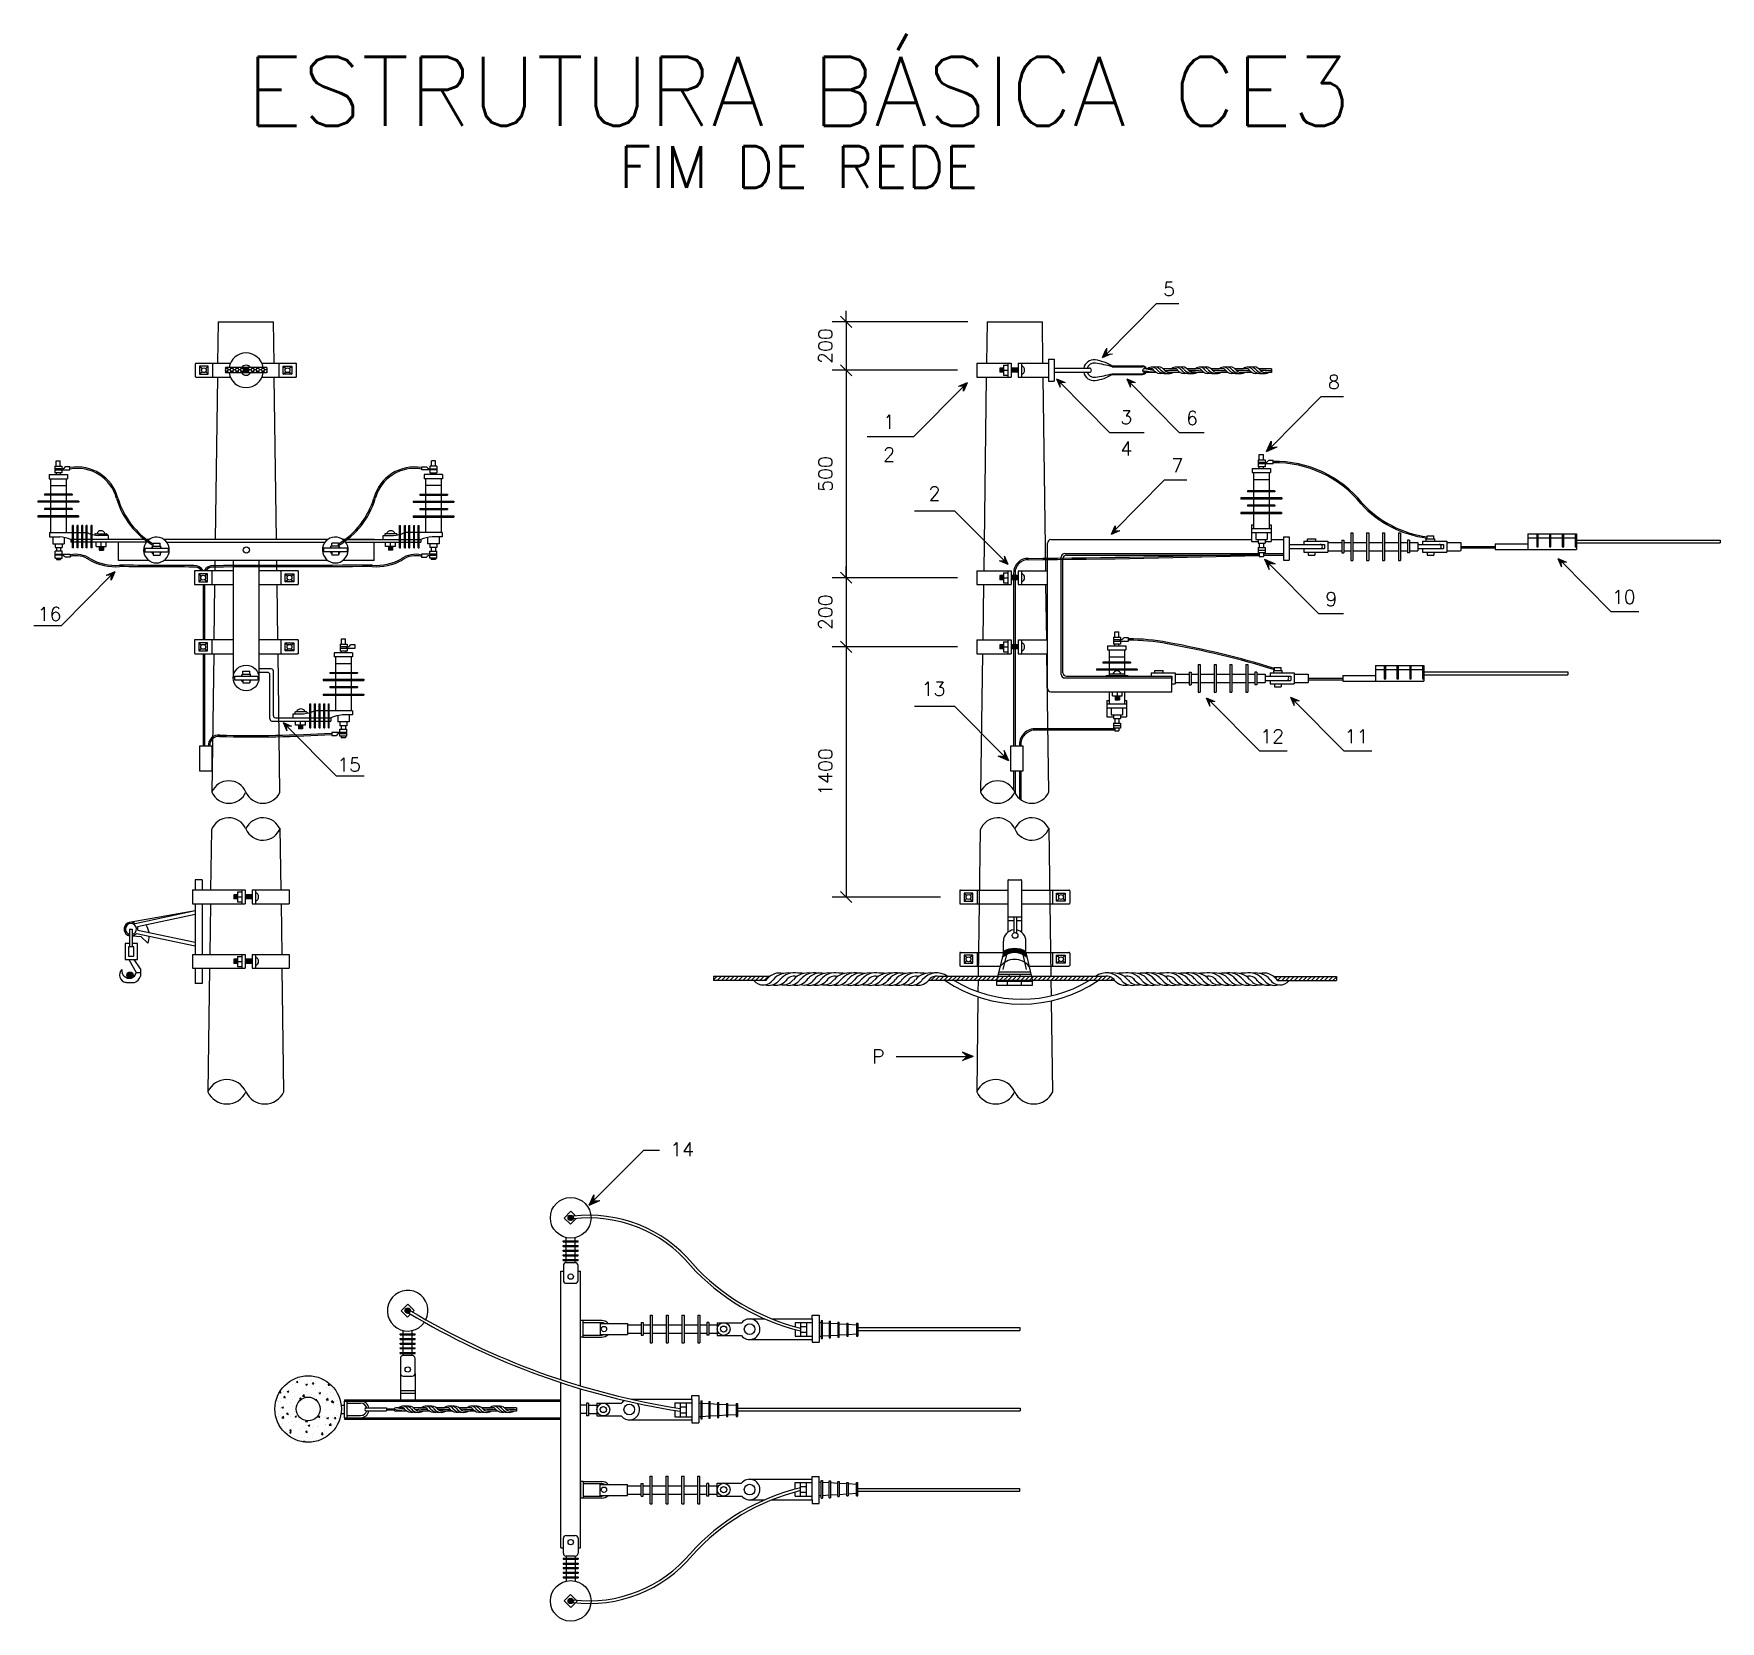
# Model space of a CAD drawing. Extents: x 9.58 to 15.68, y -1.51 to 4.23.
import ezdxf
from ezdxf.enums import TextEntityAlignment as Align

# ---------------------------------------------------------------- set-up
doc = ezdxf.new("R2010")
doc.units = 0
doc.header["$MEASUREMENT"] = 0
doc.layers.get('0').update_dxf_attribs({"linetype": 'CONTINUOUS'})
doc.layers.get('DEFPOINTS').update_dxf_attribs({"linetype": 'CONTINUOUS'})
doc.layers.add('DETALHES', color=4, linetype='CONTINUOUS')
doc.styles.add('ROMANC', font='romanc')
doc.styles.add('ROMANS', font='ROMANS.SHX')
doc.dimstyles.new('ARQUIT', dxfattribs={"dimtxt": 0.05, "dimasz": 0, "dimexe": 0.05, "dimexo": 0.07, "dimgap": 0.05, "dimtad": 1, "dimdec": 4, "dimzin": 5, "dimtxsty": 'ROMANC', "dimblk": 'DOT', "dimtsz": 0.02, "dimcen": 0.04, "dimclrd": 1, "dimclre": 1, "dimclrt": 2, "dimazin": 3, "dimtfac": 1, "dimtdec": 4, "dimtix": 1, "dimtmove": 0, "dimatfit": 3, "dimtolj": 1, "dimtzin": 5})

msp = doc.modelspace()

# ---------------------------------------------------------------- texts
at = {"layer": 'DETALHES', "color": 6, "style": 'ROMANS'}
msp.add_text('ESTRUTURA BÁSICA CE3', height=0.25, dxfattribs=at).set_placement((12.34599, 4.0622), align=Align.MIDDLE)
at = {"layer": 'DETALHES', "color": 4, "style": 'ROMANS'}
msp.add_text('FIM DE REDE', height=0.15, dxfattribs=at).set_placement((12.34599, 3.74707), align=Align.MIDDLE)
at = {"layer": 'DETALHES', "color": 3, "style": 'ROMANS'}
for s, p in [('5', (13.68599, 3.30591)), ('8', (14.28164, 2.96987)), ('3', (13.53093, 2.8421)), ('1', (12.6731, 2.82605)), ('6', (13.76899, 2.83948)), ('4', (13.53093, 2.72932)), ('2', (12.6731, 2.70795)), ('7', (13.71511, 2.66823)), ('2', (12.83745, 2.56699)), ('9', (14.27228, 2.18482)), ('10', (15.33004, 2.19237)), ('16', (9.63728, 2.13133)), ('13', (12.83408, 1.86046)), ('12', (14.05864, 1.68869)), ('11', (14.36378, 1.68869)), ('15', (10.72022, 1.58655)), ('P', (12.63393, 0.53171)), ('14', (11.92498, 0.196))]:
    msp.add_text(s, height=0.05, dxfattribs=at).set_placement(p, align=Align.MIDDLE)

# ---------------------------------------------------------------- blocks, each defined once
blk = doc.blocks.new('*X0')
at = {"color": 0}
for p, q in [((13.725, 6.108), (13.725, 6.168)), ((13.744, 6.108), (13.744, 6.168)), ((13.762, 6.108), (13.762, 6.168)), ((13.781, 6.108), (13.781, 6.168)), ((13.8, 6.108), (13.8, 6.168))]:
    blk.add_line(p, q, dxfattribs=at)
blk = doc.blocks.new('*X1')
at = {"color": 0}
for p, q in [((13.556, 6.108), (13.556, 6.168)), ((13.575, 6.108), (13.575, 6.168)), ((13.594, 6.108), (13.594, 6.168))]:
    blk.add_line(p, q, dxfattribs=at)
blk = doc.blocks.new('*X2')
at = {"color": 0}
for p, q in [((9.41, -2.779), (9.456, -2.732)), ((9.46, -2.791), (9.518, -2.732)), ((9.522, -2.791), (9.58, -2.732)), ((9.584, -2.791), (9.642, -2.732)), ((9.645, -2.791), (9.704, -2.732)), ((9.707, -2.791), (9.766, -2.732)), ((9.769, -2.791), (9.828, -2.732)), ((9.831, -2.791), (9.89, -2.732)), ((9.893, -2.791), (9.951, -2.732)), ((9.955, -2.791), (10.013, -2.732)), ((10.017, -2.791), (10.075, -2.732)), ((10.079, -2.791), (10.137, -2.732)), ((10.14, -2.791), (10.199, -2.732))]:
    blk.add_line(p, q, dxfattribs=at)
blk = doc.blocks.new('*X3')
at = {"color": 0}
for p, q in [((12.553, -2.791), (12.613, -2.731)), ((12.615, -2.791), (12.674, -2.732)), ((12.677, -2.791), (12.736, -2.732)), ((12.739, -2.791), (12.798, -2.732)), ((12.801, -2.791), (12.859, -2.732)), ((12.863, -2.791), (12.921, -2.732)), ((12.925, -2.791), (12.983, -2.732)), ((12.987, -2.791), (13.045, -2.732)), ((13.048, -2.791), (13.107, -2.732)), ((13.11, -2.791), (13.169, -2.732)), ((13.172, -2.791), (13.231, -2.732)), ((13.234, -2.791), (13.292, -2.732)), ((13.296, -2.791), (13.354, -2.732)), ((13.358, -2.791), (13.416, -2.732)), ((13.42, -2.791), (13.478, -2.732)), ((13.481, -2.791), (13.54, -2.732)), ((13.543, -2.791), (13.602, -2.732)), ((13.605, -2.791), (13.664, -2.732)), ((13.667, -2.791), (13.726, -2.732)), ((13.729, -2.791), (13.787, -2.732)), ((13.791, -2.791), (13.849, -2.732)), ((13.853, -2.791), (13.911, -2.732)), ((13.915, -2.791), (13.973, -2.732)), ((13.976, -2.791), (14.035, -2.732)), ((14.038, -2.791), (14.097, -2.732)), ((14.1, -2.791), (14.159, -2.732)), ((14.162, -2.791), (14.221, -2.732)), ((14.224, -2.791), (14.282, -2.732)), ((14.286, -2.791), (14.344, -2.732)), ((14.348, -2.791), (14.406, -2.732)), ((14.41, -2.791), (14.468, -2.732)), ((14.471, -2.791), (14.53, -2.732)), ((14.533, -2.791), (14.592, -2.732)), ((14.595, -2.791), (14.654, -2.732)), ((14.657, -2.791), (14.716, -2.732)), ((14.719, -2.791), (14.777, -2.732)), ((14.781, -2.791), (14.839, -2.732)), ((14.843, -2.791), (14.901, -2.732)), ((14.905, -2.791), (14.963, -2.732)), ((14.966, -2.791), (15.025, -2.732)), ((15.028, -2.791), (15.089, -2.73)), ((15.09, -2.791), (15.144, -2.737)), ((15.152, -2.791), (15.184, -2.759))]:
    blk.add_line(p, q, dxfattribs=at)
blk = doc.blocks.new('*X4')
at = {"color": 0}
for p, q in [((17.537, -2.757), (17.562, -2.732)), ((17.567, -2.789), (17.624, -2.732)), ((17.627, -2.791), (17.685, -2.732)), ((17.689, -2.791), (17.747, -2.732)), ((17.751, -2.791), (17.809, -2.732)), ((17.813, -2.791), (17.871, -2.732)), ((17.874, -2.791), (17.933, -2.732)), ((17.936, -2.791), (17.995, -2.732)), ((17.998, -2.791), (18.057, -2.732)), ((18.06, -2.791), (18.118, -2.732)), ((18.122, -2.791), (18.18, -2.732)), ((18.184, -2.791), (18.242, -2.732)), ((18.246, -2.791), (18.304, -2.732)), ((18.307, -2.791), (18.366, -2.732)), ((18.369, -2.791), (18.42, -2.741))]:
    blk.add_line(p, q, dxfattribs=at)
blk = doc.blocks.new('*X5')
at = {"color": 0}
for p, q in [((13.588, -2.339), (13.696, -2.231)), ((13.594, -2.316), (13.673, -2.236)), ((13.6, -2.293), (13.648, -2.244)), ((13.603, -2.272), (13.619, -2.256)), ((13.615, -2.33), (13.717, -2.228)), ((13.656, -2.307), (13.737, -2.226)), ((13.684, -2.296), (13.756, -2.225)), ((13.708, -2.29), (13.773, -2.225)), ((13.73, -2.286), (13.79, -2.226)), ((13.749, -2.284), (13.806, -2.227)), ((13.767, -2.284), (13.822, -2.23)), ((13.784, -2.285), (13.836, -2.233)), ((13.8, -2.286), (13.851, -2.236)), ((13.815, -2.289), (13.865, -2.24)), ((13.83, -2.292), (13.878, -2.244)), ((13.844, -2.296), (13.891, -2.249)), ((13.857, -2.301), (13.903, -2.254)), ((13.869, -2.306), (13.916, -2.259)), ((13.881, -2.311), (13.927, -2.266)), ((13.893, -2.318), (13.928, -2.283)), ((13.904, -2.324), (13.931, -2.297)), ((13.915, -2.331), (13.934, -2.312)), ((13.925, -2.339), (13.937, -2.326)), ((13.935, -2.347), (13.941, -2.34))]:
    blk.add_line(p, q, dxfattribs=at)
blk = doc.blocks.new('*X6')
at = {"color": 0}
for p, q in [((4.899, 6.137), (4.939, 6.177)), ((4.903, 6.122), (4.954, 6.173)), ((4.909, 6.112), (4.964, 6.166)), ((4.919, 6.104), (4.972, 6.157)), ((4.933, 6.099), (4.977, 6.143)), ((4.953, 6.102), (4.974, 6.123))]:
    blk.add_line(p, q, dxfattribs=at)
blk = doc.blocks.new('*X7')
at = {"color": 0}
for p, q in [((3.215, -2.618), (3.268, -2.565)), ((3.215, -2.601), (3.251, -2.565)), ((3.22, -2.631), (3.281, -2.57)), ((3.228, -2.641), (3.291, -2.578)), ((3.239, -2.648), (3.298, -2.589)), ((3.252, -2.652), (3.302, -2.602)), ((3.271, -2.651), (3.301, -2.621))]:
    blk.add_line(p, q, dxfattribs=at)
blk = doc.blocks.new('*X8')
at = {"color": 0}
for p, q in [((10.5394, -1.577), (10.5394, -1.577)), ((10.552, -1.5842), (10.552, -1.5842)), ((10.5601, -1.5787), (10.5601, -1.5787)), ((10.5654, -1.5756), (10.5693, -1.571)), ((10.5654, -1.5756), (10.5702, -1.576)), ((10.5702, -1.576), (10.5693, -1.571)), ((10.5697, -1.573), (10.5697, -1.573)), ((10.5749, -1.5663), (10.5749, -1.5663)), ((10.5931, -1.5785), (10.5931, -1.5785)), ((10.5993, -1.5829), (10.6049, -1.5807)), ((10.5993, -1.5829), (10.6033, -1.5856)), ((10.6033, -1.5856), (10.6049, -1.5807)), ((10.6068, -1.5707), (10.6068, -1.5707)), ((10.6176, -1.5681), (10.6176, -1.5681)), ((10.6202, -1.5664), (10.6202, -1.5664)), ((10.6228, -1.5806), (10.6266, -1.576)), ((10.6228, -1.5806), (10.6276, -1.581)), ((10.6276, -1.581), (10.6266, -1.576)), ((10.6335, -1.5734), (10.6335, -1.5734)), ((10.6402, -1.5638), (10.6402, -1.5638)), ((10.6534, -1.5627), (10.6534, -1.5627)), ((10.6603, -1.5699), (10.6603, -1.5699)), ((10.6802, -1.5856), (10.684, -1.581)), ((10.6802, -1.5856), (10.685, -1.5861)), ((10.685, -1.5861), (10.684, -1.5811)), ((10.4973, -1.6401), (10.4973, -1.6401)), ((10.5007, -1.646), (10.5007, -1.646)), ((10.503, -1.6129), (10.5088, -1.6138)), ((10.5055, -1.6087), (10.5079, -1.6062)), ((10.5088, -1.6138), (10.5079, -1.6062)), ((10.5085, -1.6434), (10.5085, -1.6434)), ((10.5095, -1.6168), (10.5095, -1.6168)), ((10.5101, -1.6344), (10.5101, -1.6344)), ((10.5166, -1.6053), (10.5166, -1.6053)), ((10.5183, -1.6086), (10.5183, -1.6086)), ((10.5191, -1.6308), (10.523, -1.6262)), ((10.5191, -1.6308), (10.5239, -1.6312)), ((10.5239, -1.6312), (10.523, -1.6262)), ((10.5276, -1.6362), (10.5276, -1.6362)), ((10.5321, -1.6087), (10.5377, -1.6065)), ((10.5321, -1.6087), (10.536, -1.6114)), ((10.5335, -1.6161), (10.5335, -1.6161)), ((10.536, -1.6114), (10.5377, -1.6065)), ((10.5486, -1.6046), (10.5486, -1.6046)), ((10.5501, -1.6374), (10.5501, -1.6374)), ((10.551, -1.6108), (10.551, -1.6108)), ((10.5568, -1.6264), (10.5568, -1.6264)), ((10.5593, -1.6072), (10.5593, -1.6072)), ((10.5762, -1.6179), (10.5762, -1.6179)), ((10.5765, -1.6358), (10.5804, -1.6312)), ((10.5765, -1.6358), (10.5813, -1.6362)), ((10.5781, -1.6295), (10.5781, -1.6295)), ((10.5813, -1.6362), (10.5804, -1.6312)), ((10.587, -1.6259), (10.5933, -1.6195)), ((10.587, -1.6259), (10.5941, -1.6271)), ((10.5912, -1.6318), (10.5912, -1.6318)), ((10.5921, -1.6052), (10.5921, -1.6052)), ((10.5941, -1.6271), (10.5933, -1.6195)), ((10.5981, -1.6269), (10.5981, -1.6269)), ((10.5992, -1.5979), (10.5992, -1.5979)), ((10.602, -1.609), (10.602, -1.609)), ((10.6035, -1.6184), (10.6035, -1.6184)), ((10.6189, -1.6197), (10.6189, -1.6197)), ((10.6192, -1.5953), (10.6192, -1.5953)), ((10.6284, -1.6229), (10.6284, -1.6229)), ((10.6316, -1.6267), (10.6316, -1.6267)), ((10.6325, -1.6), (10.6325, -1.6)), ((10.6353, -1.6392), (10.6377, -1.6362)), ((10.6374, -1.6411), (10.6387, -1.6412)), ((10.6387, -1.6412), (10.6377, -1.6362)), ((10.6447, -1.6108), (10.6447, -1.6108)), ((10.647, -1.6151), (10.6526, -1.6129)), ((10.647, -1.6151), (10.651, -1.6178)), ((10.6495, -1.5913), (10.6495, -1.5913)), ((10.6501, -1.6104), (10.6501, -1.6104)), ((10.651, -1.6178), (10.6526, -1.6129)), ((10.6616, -1.6215), (10.6616, -1.6215)), ((10.6693, -1.628), (10.6693, -1.628)), ((10.6724, -1.6392), (10.6786, -1.6327)), ((10.6724, -1.6392), (10.6795, -1.6403)), ((10.6731, -1.6207), (10.6731, -1.6207)), ((10.6741, -1.594), (10.6741, -1.594)), ((10.6779, -1.6451), (10.6779, -1.6451)), ((10.6795, -1.6403), (10.6786, -1.6327)), ((10.679, -1.6162), (10.679, -1.6162)), ((10.6874, -1.6126), (10.6874, -1.6126)), ((10.6913, -1.6458), (10.6951, -1.6412)), ((10.6913, -1.6458), (10.6961, -1.6462)), ((10.6948, -1.6473), (10.7004, -1.6451)), ((10.6961, -1.6462), (10.6951, -1.6412)), ((10.6968, -1.6024), (10.6968, -1.6024)), ((10.6988, -1.65), (10.7004, -1.6451)), ((10.699, -1.6136), (10.699, -1.6136)), ((10.7043, -1.6233), (10.7043, -1.6233)), ((10.7082, -1.6412), (10.7082, -1.6412)), ((10.7132, -1.6417), (10.7132, -1.6417)), ((10.502, -1.6976), (10.502, -1.6976)), ((10.5065, -1.6677), (10.5065, -1.6677)), ((10.5066, -1.6967), (10.5066, -1.6967)), ((10.5076, -1.6701), (10.5076, -1.6701)), ((10.5123, -1.7039), (10.5185, -1.6974)), ((10.5123, -1.7039), (10.5194, -1.705)), ((10.5126, -1.6667), (10.5182, -1.6645)), ((10.5126, -1.6667), (10.5166, -1.6694)), ((10.5132, -1.688), (10.5132, -1.688)), ((10.5166, -1.6694), (10.5182, -1.6645)), ((10.5194, -1.705), (10.5185, -1.6974)), ((10.5278, -1.6887), (10.5278, -1.6887)), ((10.5293, -1.652), (10.5293, -1.652)), ((10.5302, -1.6909), (10.5341, -1.6863)), ((10.5302, -1.6909), (10.535, -1.6913)), ((10.535, -1.6914), (10.5341, -1.6863)), ((10.536, -1.6926), (10.536, -1.6926)), ((10.5434, -1.6478), (10.5434, -1.6478)), ((10.5447, -1.6994), (10.5447, -1.6994)), ((10.5481, -1.6907), (10.5481, -1.6907)), ((10.5491, -1.6641), (10.5491, -1.6641)), ((10.556, -1.69), (10.556, -1.69)), ((10.5571, -1.6611), (10.5571, -1.6611)), ((10.5599, -1.68), (10.5599, -1.68)), ((10.5603, -1.6989), (10.5659, -1.6967)), ((10.5603, -1.6989), (10.5643, -1.7016)), ((10.5643, -1.7016), (10.5659, -1.6968)), ((10.645, -1.701), (10.6488, -1.6964)), ((10.645, -1.701), (10.6498, -1.7014)), ((10.6498, -1.7014), (10.6488, -1.6964)), ((10.6532, -1.664), (10.6532, -1.664)), ((10.6559, -1.6941), (10.6559, -1.6941)), ((10.6569, -1.6767), (10.6569, -1.6767)), ((10.6579, -1.6478), (10.6579, -1.6478)), ((10.6661, -1.7043), (10.6661, -1.7043)), ((10.6702, -1.7006), (10.6702, -1.7006)), ((10.6712, -1.6739), (10.6712, -1.6739)), ((10.6715, -1.6532), (10.6715, -1.6532)), ((10.6721, -1.6473), (10.6721, -1.6473)), ((10.6728, -1.7049), (10.6728, -1.7049)), ((10.6753, -1.7053), (10.6809, -1.7032)), ((10.6753, -1.7053), (10.6793, -1.708)), ((10.6793, -1.708), (10.6809, -1.7032)), ((10.6872, -1.6727), (10.6872, -1.6727)), ((10.6948, -1.6473), (10.6988, -1.65)), ((10.6965, -1.7037), (10.6965, -1.7037)), ((10.6987, -1.6959), (10.6987, -1.6959)), ((10.6998, -1.656), (10.6998, -1.656)), ((10.7024, -1.706), (10.7062, -1.7014)), ((10.7024, -1.706), (10.7072, -1.7064)), ((10.7072, -1.7064), (10.7062, -1.7014)), ((10.7113, -1.6949), (10.7113, -1.6949)), ((10.7122, -1.6683), (10.7122, -1.6683)), ((10.7142, -1.655), (10.7142, -1.655)), ((10.7155, -1.7067), (10.7155, -1.7067)), ((10.7167, -1.6976), (10.7167, -1.6976)), ((10.4987, -1.7226), (10.4987, -1.7225)), ((10.4987, -1.7226), (10.4987, -1.7226)), ((10.5056, -1.7233), (10.5056, -1.7233)), ((10.5099, -1.7357), (10.5099, -1.7357)), ((10.5119, -1.7294), (10.5119, -1.7294)), ((10.515, -1.7242), (10.515, -1.7242)), ((10.5291, -1.7533), (10.5291, -1.7533)), ((10.535, -1.7215), (10.535, -1.7215)), ((10.5409, -1.7569), (10.5465, -1.7548)), ((10.5409, -1.7569), (10.5449, -1.7596)), ((10.5413, -1.7511), (10.5452, -1.7465)), ((10.5413, -1.7511), (10.5461, -1.7515)), ((10.5443, -1.7491), (10.5443, -1.7491)), ((10.5449, -1.7596), (10.5465, -1.7548)), ((10.5461, -1.7515), (10.5452, -1.7465)), ((10.5462, -1.744), (10.5462, -1.744)), ((10.5472, -1.7173), (10.5472, -1.7173)), ((10.5546, -1.7312), (10.5546, -1.7312)), ((10.5566, -1.7277), (10.5566, -1.7277)), ((10.5653, -1.7175), (10.5653, -1.7175)), ((10.5757, -1.7453), (10.5757, -1.7453)), ((10.5863, -1.765), (10.5863, -1.765)), ((10.5873, -1.7383), (10.5873, -1.7383)), ((10.5882, -1.7117), (10.5882, -1.7117)), ((10.5948, -1.7424), (10.5948, -1.7424)), ((10.5973, -1.733), (10.5973, -1.733)), ((10.5976, -1.7171), (10.6003, -1.7144)), ((10.5976, -1.7171), (10.6048, -1.7182)), ((10.5987, -1.7561), (10.6026, -1.7515)), ((10.5987, -1.7561), (10.6035, -1.7565)), ((10.6035, -1.7566), (10.6026, -1.7515)), ((10.6032, -1.7197), (10.6032, -1.7197)), ((10.6048, -1.7182), (10.6044, -1.7149)), ((10.6081, -1.7311), (10.6137, -1.729)), ((10.6081, -1.7311), (10.6121, -1.7338)), ((10.6121, -1.7338), (10.6137, -1.729)), ((10.6148, -1.7398), (10.6148, -1.7398)), ((10.6224, -1.7373), (10.6224, -1.7373)), ((10.6241, -1.7674), (10.6241, -1.7674)), ((10.6267, -1.7598), (10.6267, -1.7598)), ((10.6277, -1.7332), (10.6277, -1.7332)), ((10.6358, -1.7082), (10.6358, -1.7082)), ((10.64, -1.7348), (10.64, -1.7348)), ((10.6451, -1.7358), (10.6451, -1.7358)), ((10.6499, -1.7117), (10.6499, -1.7117)), ((10.6529, -1.7653), (10.6529, -1.7653)), ((10.6558, -1.7633), (10.6615, -1.7612)), ((10.6558, -1.7633), (10.6598, -1.766)), ((10.6561, -1.7611), (10.6599, -1.7566)), ((10.6561, -1.7611), (10.6609, -1.7616)), ((10.6598, -1.766), (10.6614, -1.7612)), ((10.6609, -1.7616), (10.6599, -1.7566)), ((10.6682, -1.7538), (10.6682, -1.7538)), ((10.669, -1.7293), (10.669, -1.7293)), ((10.6692, -1.7272), (10.6692, -1.7272)), ((10.6746, -1.7607), (10.6746, -1.7607)), ((10.6827, -1.7366), (10.6827, -1.7366)), ((10.683, -1.7304), (10.6892, -1.7239)), ((10.683, -1.7304), (10.6901, -1.7315)), ((10.6901, -1.7315), (10.6892, -1.7239)), ((10.6956, -1.7292), (10.6956, -1.7292)), ((10.7103, -1.7216), (10.7103, -1.7216)), ((10.7157, -1.7212), (10.7157, -1.7212)), ((10.5452, -1.7706), (10.5452, -1.7706)), ((10.5596, -1.7813), (10.5596, -1.7813)), ((10.5737, -1.774), (10.5737, -1.774)), ((10.5817, -1.7739), (10.5817, -1.7739)), ((10.5886, -1.7891), (10.5942, -1.787)), ((10.5886, -1.7891), (10.5912, -1.7909)), ((10.5929, -1.7911), (10.5942, -1.787)), ((10.5938, -1.7714), (10.5938, -1.7714)), ((10.5986, -1.7846), (10.5986, -1.7846)), ((10.6063, -1.7733), (10.6063, -1.7733)), ((10.6245, -1.7757), (10.6245, -1.7757)), ((10.6257, -1.7865), (10.6257, -1.7865)), ((10.6413, -1.7864), (10.6413, -1.7864))]:
    blk.add_line(p, q, dxfattribs=at)
blk = doc.blocks.new('*D11')
at = {"color": 1, "linetype": 'BYBLOCK'}
for p, q in [((12.9575, 3.1874), (12.4679, 3.1874)), ((12.5379, 3.1674), (12.4979, 3.2074)), ((12.5179, 3.1874), (12.5179, 3.2274)), ((12.5179, 3.1874), (12.5179, 3.0124)), ((12.92, 3.0124), (12.4679, 3.0124)), ((12.5379, 2.9924), (12.4979, 3.0324)), ((12.5179, 3.0124), (12.5179, 2.9724))]:
    blk.add_line(p, q, dxfattribs=at)
at = {"layer": 'DEFPOINTS', "color": 0, "linetype": 'BYBLOCK'}
for p in [(13.0275, 3.1874), (12.5179, 3.0124), (12.99, 3.0124)]:
    blk.add_point(p, dxfattribs=at)
at = {"color": 2, "linetype": 'BYBLOCK', "style": 'ROMANS'}
blk.add_text('200', height=0.05, rotation=90, dxfattribs=at).set_placement((12.4679, 3.0999), align=Align.CENTER)
blk = doc.blocks.new('_DOT')
at = {"color": 0, "linetype": 'BYBLOCK'}
blk.add_line((-0.5, 0), (-1, 0), dxfattribs=at)
at = {"color": 0, "linetype": 'BYBLOCK', "const_width": 0.5}
blk.add_lwpolyline([(-0.25, 0, 1), (0.25, 0, 1)], format="xyb", close=True, dxfattribs=at)
blk = doc.blocks.new('*D9')
at = {"color": 1, "linetype": 'BYBLOCK'}
for p, q in [((12.92, 3.0124), (12.4679, 3.0124)), ((12.5379, 2.9924), (12.4979, 3.0324)), ((12.5179, 3.0124), (12.5179, 2.2624)), ((12.92, 2.2624), (12.4679, 2.2624)), ((12.5379, 2.2424), (12.4979, 2.2824))]:
    blk.add_line(p, q, dxfattribs=at)
at = {"layer": 'DEFPOINTS', "color": 0, "linetype": 'BYBLOCK'}
for p in [(12.99, 3.0124), (12.5179, 2.2624), (12.99, 2.2624)]:
    blk.add_point(p, dxfattribs=at)
at = {"color": 2, "linetype": 'BYBLOCK', "style": 'ROMANS'}
blk.add_text('500', height=0.05, rotation=90, dxfattribs=at).set_placement((12.4679, 2.6374), align=Align.CENTER)
blk = doc.blocks.new('*D10')
at = {"color": 1, "linetype": 'BYBLOCK'}
for p, q in [((12.92, 2.2624), (12.4679, 2.2624)), ((12.5379, 2.2424), (12.4979, 2.2824)), ((12.5179, 2.2624), (12.5179, 2.3024)), ((12.5179, 2.2624), (12.5179, 2.0124)), ((12.5379, 1.9924), (12.4979, 2.0324)), ((12.92, 2.0124), (12.4679, 2.0124)), ((12.5179, 2.0124), (12.5179, 1.9724))]:
    blk.add_line(p, q, dxfattribs=at)
at = {"layer": 'DEFPOINTS', "color": 0, "linetype": 'BYBLOCK'}
for p in [(12.99, 2.2624), (12.5179, 2.0124), (12.99, 2.0124)]:
    blk.add_point(p, dxfattribs=at)
at = {"color": 2, "linetype": 'BYBLOCK', "style": 'ROMANS'}
blk.add_text('200', height=0.05, rotation=90, dxfattribs=at).set_placement((12.4679, 2.1374), align=Align.CENTER)
blk = doc.blocks.new('*D12')
at = {"color": 1, "linetype": 'BYBLOCK'}
for p, q in [((12.5379, 1.9924), (12.4979, 2.0324)), ((12.92, 2.0124), (12.4679, 2.0124)), ((12.5179, 2.0124), (12.5179, 1.1081)), ((12.8587, 1.1081), (12.4679, 1.1081)), ((12.5379, 1.0881), (12.4979, 1.1281))]:
    blk.add_line(p, q, dxfattribs=at)
at = {"layer": 'DEFPOINTS', "color": 0, "linetype": 'BYBLOCK'}
for p in [(12.99, 2.0124), (12.5179, 1.1081), (12.9287, 1.1081)]:
    blk.add_point(p, dxfattribs=at)
at = {"color": 2, "linetype": 'BYBLOCK', "style": 'ROMANS'}
blk.add_text('1400', height=0.05, rotation=90, dxfattribs=at).set_placement((12.4679, 1.5602), align=Align.CENTER)
blk = doc.blocks.new('*X13')
at = {"color": 0}
for p, q in [((10.273, 3.0167), (10.275, 3.0203)), ((10.275, 3.0094), (10.273, 3.013)), ((10.273, 3.0059), (10.275, 3.0094)), ((10.275, 3.0203), (10.2739, 3.0221)), ((10.275, 3.0203), (10.2812, 3.0203)), ((10.275, 3.0094), (10.2812, 3.0094)), ((10.2812, 3.0203), (10.2823, 3.0221)), ((10.2844, 3.0149), (10.2812, 3.0203)), ((10.2812, 3.0094), (10.2844, 3.0149)), ((10.2844, 3.004), (10.2812, 3.0094)), ((10.2837, 3.0028), (10.2844, 3.004)), ((10.2844, 3.0149), (10.2906, 3.0149)), ((10.2844, 3.004), (10.2906, 3.004)), ((10.2906, 3.0149), (10.2937, 3.0203)), ((10.2937, 3.0094), (10.2906, 3.0149)), ((10.2906, 3.004), (10.2937, 3.0094)), ((10.2913, 3.0028), (10.2906, 3.004)), ((10.2937, 3.0203), (10.2927, 3.0221)), ((10.2937, 3.0203), (10.3, 3.0203)), ((10.2937, 3.0094), (10.3, 3.0094)), ((10.3, 3.0203), (10.3011, 3.0221)), ((10.3031, 3.0149), (10.3, 3.0203)), ((10.3, 3.0094), (10.3031, 3.0149)), ((10.3031, 3.004), (10.3, 3.0094)), ((10.3024, 3.0028), (10.3031, 3.004)), ((10.3031, 3.0149), (10.3094, 3.0149)), ((10.3031, 3.004), (10.3094, 3.004)), ((10.3094, 3.0149), (10.3125, 3.0203)), ((10.3125, 3.0094), (10.3094, 3.0149)), ((10.3094, 3.004), (10.3125, 3.0094)), ((10.3101, 3.0028), (10.3094, 3.004)), ((10.3125, 3.0203), (10.3114, 3.0221)), ((10.3125, 3.0203), (10.3187, 3.0203)), ((10.3125, 3.0094), (10.3187, 3.0094)), ((10.3187, 3.0203), (10.3198, 3.0221)), ((10.3219, 3.0149), (10.3187, 3.0203)), ((10.3187, 3.0094), (10.3219, 3.0149)), ((10.3219, 3.004), (10.3187, 3.0094)), ((10.3212, 3.0028), (10.3219, 3.004)), ((10.3219, 3.0149), (10.3281, 3.0149)), ((10.3219, 3.004), (10.3281, 3.004)), ((10.3281, 3.0149), (10.3312, 3.0203)), ((10.3312, 3.0094), (10.3281, 3.0149)), ((10.3281, 3.004), (10.3312, 3.0094)), ((10.3288, 3.0028), (10.3281, 3.004)), ((10.3312, 3.0203), (10.3302, 3.0221)), ((10.3312, 3.0203), (10.3375, 3.0203)), ((10.3312, 3.0094), (10.3375, 3.0094)), ((10.3375, 3.0203), (10.3386, 3.0221)), ((10.3393, 3.0172), (10.3375, 3.0203)), ((10.3375, 3.0094), (10.3382, 3.0107)), ((10.3406, 3.004), (10.3375, 3.0094)), ((10.3399, 3.0028), (10.3406, 3.004)), ((10.3406, 3.004), (10.3429, 3.004)), ((10.3535, 3.0203), (10.3562, 3.0203)), ((10.3562, 3.0203), (10.3573, 3.0221)), ((10.3594, 3.0149), (10.3562, 3.0203)), ((10.3594, 3.004), (10.3567, 3.0087)), ((10.3574, 3.0115), (10.3594, 3.0149)), ((10.3587, 3.0028), (10.3594, 3.004)), ((10.3594, 3.0149), (10.3656, 3.0149)), ((10.3594, 3.004), (10.3656, 3.004)), ((10.3656, 3.0149), (10.3687, 3.0203)), ((10.3687, 3.0094), (10.3656, 3.0149)), ((10.3656, 3.004), (10.3687, 3.0094)), ((10.3663, 3.0028), (10.3656, 3.004)), ((10.3687, 3.0203), (10.3677, 3.0221)), ((10.3687, 3.0203), (10.375, 3.0203)), ((10.3687, 3.0094), (10.375, 3.0094)), ((10.375, 3.0203), (10.3761, 3.0221)), ((10.3781, 3.0149), (10.375, 3.0203)), ((10.375, 3.0094), (10.3781, 3.0149)), ((10.3781, 3.004), (10.375, 3.0094)), ((10.3774, 3.0028), (10.3781, 3.004)), ((10.3781, 3.0149), (10.3844, 3.0149)), ((10.3781, 3.004), (10.3844, 3.004)), ((10.3844, 3.0149), (10.3875, 3.0203)), ((10.3875, 3.0094), (10.3844, 3.0149)), ((10.3844, 3.004), (10.3875, 3.0094)), ((10.3851, 3.0028), (10.3844, 3.004)), ((10.3875, 3.0203), (10.3864, 3.0221)), ((10.3875, 3.0203), (10.3937, 3.0203)), ((10.3875, 3.0094), (10.3937, 3.0094)), ((10.3937, 3.0203), (10.3948, 3.0221)), ((10.3969, 3.0149), (10.3937, 3.0203)), ((10.3937, 3.0094), (10.3969, 3.0149)), ((10.3969, 3.004), (10.3937, 3.0094)), ((10.3962, 3.0028), (10.3969, 3.004)), ((10.3969, 3.0149), (10.4031, 3.0149)), ((10.3969, 3.004), (10.4031, 3.004)), ((10.4031, 3.0149), (10.4062, 3.0203)), ((10.4062, 3.0094), (10.4031, 3.0149)), ((10.4031, 3.004), (10.4062, 3.0094)), ((10.4038, 3.0028), (10.4031, 3.004)), ((10.4062, 3.0203), (10.4052, 3.0221)), ((10.4062, 3.0203), (10.4125, 3.0203)), ((10.4062, 3.0094), (10.4125, 3.0094)), ((10.4125, 3.0203), (10.4136, 3.0221)), ((10.4156, 3.0149), (10.4125, 3.0203)), ((10.4125, 3.0094), (10.4156, 3.0149)), ((10.4156, 3.004), (10.4125, 3.0094)), ((10.4149, 3.0028), (10.4156, 3.004)), ((10.4156, 3.0149), (10.4219, 3.0149)), ((10.4156, 3.004), (10.4219, 3.004)), ((10.4219, 3.0149), (10.4233, 3.0173)), ((10.4233, 3.0124), (10.4219, 3.0149)), ((10.4219, 3.004), (10.4233, 3.0065)), ((10.4226, 3.0028), (10.4219, 3.004))]:
    blk.add_line(p, q, dxfattribs=at)
blk = doc.blocks.new('*X14')
at = {"color": 0}
for p, q in [((10.9227, -0.3874), (10.9322, -0.378)), ((10.9232, -0.3905), (10.9352, -0.3785)), ((10.9243, -0.3929), (10.9376, -0.3796)), ((10.9243, -0.3824), (10.9271, -0.3796)), ((10.926, -0.3948), (10.9395, -0.3813)), ((10.9281, -0.3962), (10.9409, -0.3834)), ((10.9308, -0.3971), (10.9418, -0.3861)), ((10.9345, -0.3969), (10.9416, -0.3897))]:
    blk.add_line(p, q, dxfattribs=at)

# ---------------------------------------------------------------- dimensions: what is measured, and where the dimension line sits
at = {"layer": 'DETALHES', "color": 3}
for base, p1, p2, text, picture, middle in [((12.51788, 3.01243), (13.02751, 3.18743), (12.99001, 3.01243), '200', '*D11', (12.46788, 3.09993)), ((12.51788, 2.26243), (12.99001, 3.01243), (12.99001, 2.26243), '500', '*D9', (12.46788, 2.63743)), ((12.51788, 2.01243), (12.99001, 2.26243), (12.99001, 2.01243), '200', '*D10', (12.46788, 2.13743)), ((12.51788, 1.10806), (12.99001, 2.01243), (12.92874, 1.10806), '1400', '*D12', (12.46788, 1.56025))]:
    dim = msp.add_linear_dim(base=base, p1=p1, p2=p2, angle=90, text=text, dimstyle='ARQUIT', dxfattribs=at)
    dim.commit()
    dim.dimension.update_dxf_attribs({"geometry": picture, "text_midpoint": middle})

# ---------------------------------------------------------------- linework, layer by layer
at = {"layer": 'DETALHES', "color": 2}
for p, q in [((13.6392, 3.25245), (13.45766, 3.06964)), ((13.72074, 3.25245), (13.6392, 3.25245)), ((10.24707, 3.18743), (10.24502, 3.03743)), ((10.24707, 3.18743), (10.44707, 3.18743)), ((10.44912, 3.03743), (10.44707, 3.18743)), ((13.02751, 3.18743), (13.02546, 3.03743)), ((13.02751, 3.18743), (13.22751, 3.18743)), ((13.22955, 3.03743), (13.22751, 3.18743)), ((13.44455, 3.05852), (13.45789, 3.08866)), ((13.44455, 3.05852), (13.47538, 3.0717)), ((13.45956, 3.09243), (13.45766, 3.06964)), ((13.45766, 3.06964), (13.48141, 3.07123)), ((10.17953, 3.02693), (10.18887, 3.01828)), ((10.189, 3.00646), (10.17966, 2.99777)), ((10.20166, 3.00644), (10.21102, 2.99777)), ((10.21102, 3.02693), (10.20176, 3.01832)), ((10.48199, 3.02693), (10.49125, 3.01832)), ((10.48199, 2.99777), (10.49134, 3.00646)), ((10.50401, 3.00646), (10.51335, 2.99777)), ((10.50409, 3.01832), (10.51335, 3.02693)), ((13.08751, 3.01993), (13.07393, 3.01993)), ((13.07393, 3.01993), (13.07393, 3.00493)), ((13.08751, 3.00493), (13.07393, 3.00493)), ((13.08751, 3.03043), (13.08751, 2.99444)), ((13.08751, 3.03043), (13.10251, 3.03043)), ((13.08751, 3.01243), (13.10251, 3.01243)), ((13.08751, 2.99444), (13.10251, 2.99444)), ((13.14001, 3.01993), (13.11501, 3.01993)), ((13.14001, 3.00493), (13.11501, 3.00493)), ((10.24434, 2.98743), (10.23633, 2.39993)), ((10.45781, 2.39993), (10.4498, 2.98743)), ((12.76233, 2.77242), (12.94387, 2.95523)), ((12.95549, 2.96693), (12.92466, 2.95376)), ((12.94367, 2.95503), (12.92466, 2.95376)), ((12.95549, 2.96693), (12.94215, 2.93679)), ((12.94215, 2.93679), (12.94367, 2.95503)), ((13.02478, 2.98743), (13.01524, 2.28743)), ((13.23978, 2.28743), (13.23024, 2.98743)), ((13.27868, 2.98122), (13.30951, 2.96804)), ((13.27868, 2.98122), (13.29203, 2.95108)), ((13.47204, 2.7865), (13.2905, 2.96931)), ((13.2905, 2.96931), (13.30951, 2.96804)), ((13.29203, 2.95108), (13.2905, 2.96931)), ((13.53277, 2.98106), (13.5636, 2.96788)), ((13.53277, 2.98106), (13.54612, 2.95092)), ((13.72376, 2.7865), (13.54222, 2.96931)), ((13.5446, 2.96916), (13.5636, 2.96788)), ((13.54612, 2.95092), (13.5446, 2.96916)), ((14.23484, 2.91641), (14.05331, 2.7336)), ((14.31639, 2.91641), (14.23484, 2.91641)), ((12.5937, 2.77242), (12.76233, 2.77242)), ((13.59616, 2.7865), (13.47204, 2.7865)), ((13.8128, 2.7865), (13.72376, 2.7865)), ((14.03852, 2.71871), (14.05521, 2.75639)), ((14.05521, 2.75639), (14.05331, 2.7336)), ((14.03852, 2.71871), (14.07706, 2.73519)), ((14.05331, 2.7336), (14.07706, 2.73519)), ((9.71828, 2.56434), (9.61828, 2.56434)), ((9.61828, 2.56434), (9.61828, 2.5608)), ((9.71828, 2.56434), (9.71828, 2.5608)), ((10.97586, 2.56434), (11.07586, 2.56434)), ((10.97586, 2.56434), (10.97586, 2.5608)), ((11.07586, 2.56434), (11.07586, 2.5608)), ((13.66832, 2.61477), (13.48678, 2.43196)), ((13.74987, 2.61477), (13.66832, 2.61477)), ((14.06873, 2.57591), (13.96873, 2.57591)), ((13.96873, 2.57591), (13.96873, 2.57237)), ((14.06873, 2.57237), (13.96873, 2.57237)), ((14.06873, 2.57591), (14.06873, 2.57237)), ((9.74254, 2.53958), (9.59512, 2.53958)), ((9.59512, 2.53958), (9.59512, 2.53534)), ((9.74254, 2.53534), (9.59512, 2.53534)), ((9.71828, 2.5608), (9.61828, 2.5608)), ((9.71828, 2.51278), (9.61828, 2.51278)), ((9.61828, 2.51278), (9.61828, 2.50909)), ((9.71828, 2.50909), (9.61828, 2.50909)), ((9.71828, 2.51278), (9.71828, 2.50909)), ((9.74254, 2.53958), (9.74254, 2.53534)), ((10.9516, 2.53958), (11.09902, 2.53958)), ((10.9516, 2.53958), (10.9516, 2.53534)), ((10.9516, 2.53534), (11.09902, 2.53534)), ((10.97586, 2.5608), (11.07586, 2.5608)), ((10.97586, 2.51278), (11.07586, 2.51278)), ((10.97586, 2.51278), (10.97586, 2.50909)), ((10.97586, 2.50909), (11.07586, 2.50909)), ((11.07586, 2.51278), (11.07586, 2.50909)), ((11.09902, 2.53958), (11.09902, 2.53534)), ((12.76522, 2.50467), (12.91022, 2.50467)), ((12.91022, 2.50467), (13.09176, 2.32186)), ((14.09299, 2.55115), (13.94557, 2.55115)), ((13.94557, 2.55115), (13.94557, 2.54691)), ((14.09299, 2.54691), (13.94557, 2.54691)), ((14.06873, 2.52434), (13.96873, 2.52434)), ((13.96873, 2.52434), (13.96873, 2.52065)), ((14.06873, 2.52065), (13.96873, 2.52065)), ((14.06873, 2.52434), (14.06873, 2.52065)), ((14.09299, 2.55115), (14.09299, 2.54691)), ((9.74199, 2.48606), (9.59512, 2.48606)), ((9.59512, 2.48606), (9.59512, 2.48182)), ((9.74199, 2.48182), (9.59512, 2.48182)), ((9.72008, 2.37052), (9.72008, 2.451)), ((9.72362, 2.451), (9.72008, 2.451)), ((9.72362, 2.37052), (9.72362, 2.451)), ((9.73671, 2.37052), (9.73671, 2.451)), ((9.74025, 2.451), (9.73671, 2.451)), ((9.74025, 2.37052), (9.74025, 2.451)), ((9.74199, 2.48606), (9.74199, 2.48182)), ((9.75728, 2.451), (9.75374, 2.451)), ((9.75374, 2.37052), (9.75374, 2.451)), ((9.75728, 2.37052), (9.75728, 2.451)), ((9.77007, 2.37052), (9.77007, 2.451)), ((9.77361, 2.451), (9.77007, 2.451)), ((9.77361, 2.37052), (9.77361, 2.451)), ((9.78743, 2.37052), (9.78743, 2.451)), ((9.79097, 2.451), (9.78743, 2.451)), ((9.79097, 2.37052), (9.79097, 2.451)), ((10.90317, 2.37052), (10.90317, 2.451)), ((10.90317, 2.451), (10.90671, 2.451)), ((10.90671, 2.37052), (10.90671, 2.451)), ((10.92053, 2.37052), (10.92053, 2.451)), ((10.92053, 2.451), (10.92407, 2.451)), ((10.92407, 2.37052), (10.92407, 2.451)), ((10.93686, 2.37052), (10.93686, 2.451)), ((10.93686, 2.451), (10.9404, 2.451)), ((10.9404, 2.37052), (10.9404, 2.451)), ((10.95215, 2.48606), (11.09902, 2.48606)), ((10.95215, 2.48606), (10.95215, 2.48182)), ((10.95215, 2.48182), (11.09902, 2.48182)), ((10.95389, 2.451), (10.95743, 2.451)), ((10.95389, 2.37052), (10.95389, 2.451)), ((10.95743, 2.37052), (10.95743, 2.451)), ((10.97052, 2.451), (10.97406, 2.451)), ((10.97052, 2.37052), (10.97052, 2.451)), ((10.97406, 2.37052), (10.97406, 2.451)), ((11.09902, 2.48606), (11.09902, 2.48182)), ((13.47733, 2.42021), (13.49068, 2.45035)), ((13.49068, 2.45035), (13.48915, 2.43212)), ((14.09244, 2.49762), (13.94557, 2.49762)), ((13.94557, 2.49762), (13.94557, 2.49338)), ((14.09244, 2.49338), (13.94557, 2.49338)), ((14.09244, 2.49762), (14.09244, 2.49338)), ((9.8062, 2.37558), (9.8062, 2.39058)), ((9.82419, 2.37558), (9.82419, 2.39058)), ((9.84218, 2.37558), (9.84218, 2.39058)), ((10.01232, 2.37671), (10.01232, 2.38724)), ((10.01232, 2.38724), (10.03658, 2.38724)), ((10.03658, 2.37671), (10.03658, 2.38724)), ((10.68182, 2.38724), (10.65756, 2.38724)), ((10.65756, 2.37671), (10.65756, 2.38724)), ((10.68182, 2.37671), (10.68182, 2.38724)), ((10.85196, 2.37558), (10.85196, 2.39058)), ((10.86995, 2.37558), (10.86995, 2.39058)), ((10.88794, 2.37558), (10.88794, 2.39058)), ((13.47733, 2.42021), (13.50816, 2.43339)), ((13.48915, 2.43212), (13.50816, 2.43339)), ((14.31006, 2.39761), (14.31006, 2.35175)), ((14.31006, 2.39761), (14.31756, 2.39761)), ((14.31756, 2.39761), (14.31756, 2.35175)), ((14.34256, 2.42493), (14.34256, 2.32493)), ((14.34256, 2.42493), (14.35006, 2.42493)), ((14.35006, 2.42493), (14.35006, 2.32493)), ((14.40006, 2.42493), (14.40006, 2.32493)), ((14.40006, 2.42493), (14.40756, 2.42493)), ((14.40756, 2.42493), (14.40756, 2.32493)), ((14.45756, 2.42493), (14.46506, 2.42493)), ((14.45756, 2.42493), (14.45756, 2.32493)), ((14.46506, 2.42493), (14.46506, 2.32493)), ((14.51506, 2.42493), (14.52256, 2.42493)), ((14.51506, 2.42493), (14.51506, 2.32493)), ((14.52256, 2.42493), (14.52256, 2.32493)), ((14.54756, 2.39761), (14.54756, 2.35175)), ((14.55506, 2.39761), (14.54756, 2.39761)), ((14.55506, 2.39761), (14.55506, 2.35175)), ((14.9837, 2.40697), (15.01582, 2.40697)), ((15.01582, 2.42118), (15.01582, 2.37355)), ((15.02082, 2.37355), (15.02082, 2.42118)), ((15.02082, 2.40697), (15.06178, 2.40697)), ((15.06178, 2.42118), (15.06178, 2.37355)), ((15.06678, 2.37355), (15.06678, 2.42118)), ((15.06678, 2.40697), (15.10774, 2.40697)), ((15.10774, 2.42118), (15.10774, 2.37355)), ((15.11274, 2.37355), (15.11274, 2.42118)), ((15.11274, 2.40697), (15.1537, 2.40697)), ((15.1537, 2.42118), (15.1537, 2.37355)), ((9.72362, 2.37052), (9.72008, 2.37052)), ((9.74025, 2.37052), (9.73671, 2.37052)), ((9.75728, 2.37052), (9.75374, 2.37052)), ((9.77361, 2.37052), (9.77007, 2.37052)), ((9.79097, 2.37052), (9.78743, 2.37052)), ((9.8062, 2.37558), (9.84218, 2.37558)), ((9.81669, 2.37558), (9.81669, 2.362)), ((9.81669, 2.362), (9.83169, 2.362)), ((9.83169, 2.37558), (9.83169, 2.362)), ((9.98122, 2.36868), (10.06592, 2.36868)), ((9.98122, 2.36868), (9.98122, 2.35618)), ((9.98122, 2.35618), (10.06592, 2.35618)), ((10.00923, 2.36868), (10.00923, 2.37671)), ((10.00923, 2.37671), (10.03967, 2.37671)), ((10.01232, 2.35493), (10.01232, 2.3444)), ((10.01232, 2.3444), (10.03658, 2.3444)), ((10.03658, 2.35493), (10.03658, 2.3444)), ((10.03967, 2.36868), (10.03967, 2.37671)), ((10.06592, 2.36868), (10.06592, 2.35618)), ((10.23531, 2.32493), (10.2348, 2.28743)), ((10.45934, 2.28743), (10.45883, 2.32493)), ((10.71292, 2.36868), (10.62822, 2.36868)), ((10.62822, 2.36868), (10.62822, 2.35618)), ((10.71292, 2.35618), (10.62822, 2.35618)), ((10.68491, 2.37671), (10.65447, 2.37671)), ((10.65447, 2.36868), (10.65447, 2.37671)), ((10.65756, 2.35493), (10.65756, 2.3444)), ((10.68182, 2.3444), (10.65756, 2.3444)), ((10.68182, 2.35493), (10.68182, 2.3444)), ((10.68491, 2.36868), (10.68491, 2.37671)), ((10.71292, 2.36868), (10.71292, 2.35618)), ((10.88794, 2.37558), (10.85196, 2.37558)), ((10.86245, 2.37558), (10.86245, 2.362)), ((10.87745, 2.362), (10.86245, 2.362)), ((10.87745, 2.37558), (10.87745, 2.362)), ((10.90317, 2.37052), (10.90671, 2.37052)), ((10.92053, 2.37052), (10.92407, 2.37052)), ((10.93686, 2.37052), (10.9404, 2.37052)), ((10.95389, 2.37052), (10.95743, 2.37052)), ((10.97052, 2.37052), (10.97406, 2.37052)), ((13.09176, 2.32186), (13.07276, 2.32313)), ((13.10358, 2.30995), (13.07276, 2.32313)), ((13.09024, 2.34009), (13.09176, 2.32186)), ((13.10358, 2.30995), (13.09024, 2.34009)), ((14.03073, 2.32953), (14.06927, 2.31306)), ((14.03073, 2.32953), (14.04741, 2.29186)), ((14.31006, 2.35175), (14.31756, 2.35175)), ((14.34256, 2.32493), (14.35006, 2.32493)), ((14.40006, 2.32493), (14.40756, 2.32493)), ((14.45756, 2.32493), (14.46506, 2.32493)), ((14.51506, 2.32493), (14.52256, 2.32493)), ((14.55506, 2.35175), (14.54756, 2.35175)), ((15.01582, 2.37355), (15.02082, 2.37355)), ((15.06178, 2.37355), (15.06678, 2.37355)), ((15.09164, 2.33183), (15.12247, 2.31865)), ((15.09164, 2.33183), (15.10499, 2.30169)), ((15.28482, 2.13939), (15.10328, 2.3222)), ((15.10347, 2.31992), (15.12247, 2.31865)), ((15.10499, 2.30169), (15.10347, 2.31992)), ((15.10774, 2.37355), (15.11274, 2.37355)), ((15.1537, 2.37355), (15.1587, 2.37355)), ((9.6797, 2.0894), (9.86124, 2.27221)), ((9.87306, 2.28412), (9.84223, 2.27094)), ((9.86124, 2.27221), (9.84223, 2.27094)), ((9.87306, 2.28412), (9.85971, 2.25398)), ((9.85971, 2.25398), (9.86124, 2.27221)), ((10.17667, 2.27693), (10.18602, 2.26828)), ((10.20816, 2.27693), (10.1989, 2.26832)), ((10.48912, 2.27693), (10.49838, 2.26832)), ((10.51122, 2.26832), (10.52049, 2.27693)), ((13.08751, 2.26993), (13.07393, 2.26993)), ((13.07393, 2.26993), (13.07393, 2.25493)), ((13.08751, 2.28043), (13.08751, 2.24444)), ((13.08751, 2.28043), (13.10251, 2.28043)), ((13.08751, 2.26243), (13.10251, 2.26243)), ((13.14001, 2.26993), (13.11501, 2.26993)), ((14.22705, 2.13184), (14.04551, 2.31465)), ((14.04551, 2.31465), (14.06927, 2.31306)), ((14.04741, 2.29186), (14.04551, 2.31465)), ((10.18615, 2.25646), (10.1768, 2.24777)), ((10.1988, 2.25644), (10.20816, 2.24777)), ((10.23412, 2.23743), (10.23139, 2.03743)), ((10.46275, 2.03743), (10.46002, 2.23743)), ((10.48912, 2.24777), (10.49847, 2.25646)), ((10.51114, 2.25646), (10.52049, 2.24777)), ((13.01455, 2.23743), (13.01183, 2.03743)), ((13.08751, 2.25493), (13.07393, 2.25493)), ((13.08751, 2.24444), (13.10251, 2.24444)), ((13.14001, 2.25493), (13.11501, 2.25493)), ((13.24319, 2.03743), (13.24046, 2.23743)), ((15.38465, 2.13939), (15.28482, 2.13939)), ((9.57987, 2.0894), (9.6797, 2.0894)), ((14.31609, 2.13184), (14.22705, 2.13184)), ((10.17667, 2.02693), (10.18602, 2.01828)), ((10.20816, 2.02693), (10.1989, 2.01832)), ((10.48912, 2.02693), (10.49838, 2.01832)), ((10.51122, 2.01832), (10.52049, 2.02693)), ((13.07393, 2.01993), (13.07393, 2.00493)), ((13.08751, 2.01993), (13.07393, 2.01993)), ((13.08751, 2.03043), (13.10251, 2.03043)), ((13.08751, 2.03043), (13.08751, 1.99444)), ((13.14001, 2.01993), (13.11501, 2.01993)), ((10.18615, 2.00646), (10.1768, 1.99777)), ((10.1988, 2.00644), (10.20816, 1.99777)), ((10.23071, 1.98743), (10.22389, 1.48743)), ((10.47025, 1.48743), (10.46343, 1.98743)), ((10.48912, 1.99777), (10.49847, 2.00646)), ((10.51114, 2.00646), (10.52049, 1.99777)), ((13.01114, 1.98743), (13.00433, 1.48743)), ((13.08751, 2.00493), (13.07393, 2.00493)), ((13.08751, 2.01243), (13.10251, 2.01243)), ((13.08751, 1.99444), (13.10251, 1.99444)), ((13.14001, 2.00493), (13.11501, 2.00493)), ((13.25069, 1.48743), (13.24387, 1.98743)), ((13.54581, 1.95673), (13.44581, 1.95673)), ((13.44581, 1.95673), (13.44581, 1.95319)), ((13.54581, 1.95319), (13.44581, 1.95319)), ((13.54581, 1.95673), (13.54581, 1.95319)), ((10.3055, 1.90621), (10.3902, 1.90621)), ((10.3055, 1.90621), (10.3055, 1.89371)), ((10.3055, 1.89371), (10.3902, 1.89371)), ((10.33351, 1.91424), (10.36395, 1.91424)), ((10.33351, 1.90621), (10.33351, 1.91424)), ((10.3366, 1.92477), (10.36086, 1.92477)), ((10.3366, 1.91424), (10.3366, 1.92477)), ((10.3366, 1.89246), (10.3366, 1.88193)), ((10.36086, 1.91424), (10.36086, 1.92477)), ((10.36086, 1.89246), (10.36086, 1.88193)), ((10.36395, 1.90621), (10.36395, 1.91424)), ((10.3902, 1.90621), (10.3902, 1.89371)), ((10.62638, 1.89549), (10.7738, 1.89549)), ((10.62638, 1.89549), (10.62638, 1.89125)), ((10.62638, 1.89125), (10.7738, 1.89125)), ((10.65064, 1.92025), (10.75064, 1.92025)), ((10.65064, 1.92025), (10.65064, 1.91671)), ((10.65064, 1.91671), (10.75064, 1.91671)), ((10.75064, 1.92025), (10.75064, 1.91671)), ((10.7738, 1.89549), (10.7738, 1.89125)), ((13.57008, 1.93197), (13.42265, 1.93197)), ((13.42265, 1.93197), (13.42265, 1.92773)), ((13.57008, 1.92773), (13.42265, 1.92773)), ((13.57008, 1.93197), (13.57008, 1.92773)), ((13.75825, 1.92136), (13.75825, 1.8755)), ((13.75825, 1.92136), (13.76575, 1.92136)), ((13.76575, 1.92136), (13.76575, 1.8755)), ((13.79075, 1.94868), (13.79825, 1.94868)), ((13.79075, 1.94868), (13.79075, 1.84868)), ((13.79825, 1.94868), (13.79825, 1.84868)), ((13.84825, 1.94868), (13.85575, 1.94868)), ((13.84825, 1.94868), (13.84825, 1.84868)), ((13.85575, 1.94868), (13.85575, 1.84868)), ((13.90575, 1.94868), (13.90575, 1.84868)), ((13.90575, 1.94868), (13.91325, 1.94868)), ((13.91325, 1.94868), (13.91325, 1.84868)), ((13.96325, 1.94868), (13.96325, 1.84868)), ((13.96325, 1.94868), (13.97075, 1.94868)), ((13.97075, 1.94868), (13.97075, 1.84868)), ((14.00325, 1.92136), (13.99575, 1.92136)), ((13.99575, 1.92136), (13.99575, 1.8755)), ((14.00325, 1.92136), (14.00325, 1.8755)), ((14.43188, 1.93072), (14.464, 1.93072)), ((14.464, 1.94493), (14.464, 1.8973)), ((14.464, 1.8973), (14.469, 1.8973)), ((14.469, 1.8973), (14.469, 1.94493)), ((14.469, 1.93072), (14.50996, 1.93072)), ((14.50996, 1.94493), (14.50996, 1.8973)), ((14.50996, 1.8973), (14.51496, 1.8973)), ((14.51496, 1.8973), (14.51496, 1.94493)), ((14.51496, 1.93072), (14.55592, 1.93072)), ((14.55592, 1.94493), (14.55592, 1.8973)), ((14.55592, 1.8973), (14.56092, 1.8973)), ((14.56092, 1.8973), (14.56092, 1.94493)), ((14.56092, 1.93072), (14.60188, 1.93072)), ((14.60188, 1.94493), (14.60188, 1.8973)), ((14.60188, 1.8973), (14.60688, 1.8973)), ((10.3366, 1.88193), (10.36086, 1.88193)), ((10.62693, 1.84196), (10.7738, 1.84196)), ((10.62693, 1.84196), (10.62693, 1.83772)), ((10.62693, 1.83772), (10.7738, 1.83772)), ((10.65064, 1.86869), (10.75064, 1.86869)), ((10.65064, 1.86869), (10.65064, 1.865)), ((10.65064, 1.865), (10.75064, 1.865)), ((10.75064, 1.86869), (10.75064, 1.865)), ((10.7738, 1.84196), (10.7738, 1.83772)), ((13.48062, 1.83493), (13.48062, 1.84993)), ((13.48062, 1.83493), (13.5166, 1.83493)), ((13.49111, 1.83493), (13.49111, 1.82135)), ((13.49861, 1.83493), (13.49861, 1.84993)), ((13.50611, 1.83493), (13.50611, 1.82135)), ((13.5166, 1.83493), (13.5166, 1.84993)), ((13.75825, 1.8755), (13.76575, 1.8755)), ((13.79075, 1.84868), (13.79825, 1.84868)), ((13.84825, 1.84868), (13.85575, 1.84868)), ((13.90575, 1.84868), (13.91325, 1.84868)), ((13.96325, 1.84868), (13.97075, 1.84868)), ((14.00325, 1.8755), (13.99575, 1.8755)), ((14.12519, 1.83043), (14.13854, 1.80028)), ((14.12519, 1.83043), (14.15602, 1.81725)), ((10.57795, 1.80691), (10.58149, 1.80691)), ((10.57795, 1.71979), (10.57795, 1.80691)), ((10.58149, 1.71979), (10.58149, 1.80691)), ((10.59531, 1.80691), (10.59885, 1.80691)), ((10.59531, 1.71979), (10.59531, 1.80691)), ((10.59885, 1.71979), (10.59885, 1.80691)), ((10.61164, 1.80691), (10.61518, 1.80691)), ((10.61164, 1.71979), (10.61164, 1.80691)), ((10.61518, 1.71979), (10.61518, 1.80691)), ((10.62867, 1.71979), (10.62867, 1.80691)), ((10.62867, 1.80691), (10.63221, 1.80691)), ((10.63221, 1.71979), (10.63221, 1.80691)), ((10.64531, 1.71979), (10.64531, 1.80691)), ((10.64531, 1.80691), (10.64885, 1.80691)), ((10.64885, 1.71979), (10.64885, 1.80691)), ((12.76522, 1.79814), (12.91022, 1.79814)), ((12.91022, 1.79814), (13.09176, 1.61532)), ((13.49111, 1.82135), (13.50611, 1.82135)), ((13.82025, 1.82815), (13.85107, 1.81497)), ((13.82025, 1.82815), (13.83359, 1.798)), ((14.01342, 1.63571), (13.83188, 1.81852)), ((13.83207, 1.81624), (13.85107, 1.81497)), ((13.83359, 1.798), (13.83207, 1.81624)), ((14.31855, 1.63571), (14.13702, 1.81852)), ((14.13854, 1.80028), (14.13702, 1.81852)), ((14.13702, 1.81852), (14.15602, 1.81725)), ((10.48163, 1.73934), (10.51246, 1.72616)), ((10.48163, 1.73934), (10.49498, 1.7092)), ((10.67499, 1.54462), (10.49346, 1.72743)), ((10.49346, 1.72743), (10.51246, 1.72616)), ((10.49498, 1.7092), (10.49346, 1.72743)), ((10.52674, 1.7292), (10.52674, 1.7442)), ((10.56272, 1.7292), (10.52674, 1.7292)), ((10.53723, 1.7292), (10.53723, 1.71562)), ((10.55223, 1.71562), (10.53723, 1.71562)), ((10.54473, 1.7292), (10.54473, 1.7442)), ((10.55223, 1.7292), (10.55223, 1.71562)), ((10.56272, 1.7292), (10.56272, 1.7442)), ((10.57795, 1.71979), (10.58149, 1.71979)), ((10.59531, 1.71979), (10.59885, 1.71979)), ((10.61164, 1.71979), (10.61518, 1.71979)), ((10.62867, 1.71979), (10.63221, 1.71979)), ((10.64531, 1.71979), (10.64885, 1.71979)), ((13.10654, 1.60044), (13.068, 1.61691)), ((13.09176, 1.61532), (13.068, 1.61691)), ((13.10654, 1.60044), (13.08986, 1.63812)), ((13.08986, 1.63812), (13.09176, 1.61532)), ((14.11325, 1.63571), (14.01342, 1.63571)), ((14.41839, 1.63571), (14.31855, 1.63571)), ((10.77467, 1.54462), (10.67499, 1.54462)), ((10.22248, 1.35048), (10.21952, 1.13379)), ((10.47462, 1.13379), (10.47157, 1.35732)), ((13.00291, 1.35048), (12.99534, 0.82088)), ((13.25968, 0.82088), (13.25201, 1.35732)), ((10.30369, 1.11629), (10.30369, 1.10129)), ((10.31727, 1.11629), (10.30369, 1.11629)), ((10.31727, 1.10129), (10.30369, 1.10129)), ((10.31727, 1.12679), (10.33227, 1.12679)), ((10.31727, 1.12679), (10.31727, 1.0908)), ((10.31727, 1.10879), (10.33227, 1.10879)), ((10.36977, 1.11629), (10.34477, 1.11629)), ((10.36977, 1.10129), (10.34477, 1.10129)), ((12.94443, 1.12256), (12.95378, 1.1139)), ((12.95391, 1.10208), (12.94456, 1.09339)), ((12.96656, 1.10206), (12.97592, 1.09339)), ((12.97592, 1.12256), (12.96666, 1.11395)), ((13.27909, 1.12256), (13.28835, 1.11395)), ((13.27909, 1.09339), (13.28844, 1.10208)), ((13.30111, 1.10208), (13.31045, 1.09339)), ((13.30119, 1.11395), (13.31045, 1.12256)), ((10.16359, 1.05799), (9.92545, 1.01633)), ((10.21884, 1.08379), (10.21634, 0.9003)), ((10.31727, 1.0908), (10.33227, 1.0908)), ((10.4778, 0.9003), (10.4753, 1.08379)), ((9.93641, 0.96721), (9.9672, 0.96589)), ((9.9672, 0.96589), (9.99244, 0.94124)), ((10.30369, 0.8828), (10.30369, 0.8678)), ((10.31727, 0.8828), (10.30369, 0.8828)), ((10.31727, 0.8678), (10.30369, 0.8678)), ((10.31727, 0.89329), (10.31727, 0.85731)), ((10.31727, 0.89329), (10.33227, 0.89329)), ((10.31727, 0.8753), (10.33227, 0.8753)), ((10.31727, 0.85731), (10.33227, 0.85731)), ((10.36977, 0.8828), (10.34477, 0.8828)), ((10.36977, 0.8678), (10.34477, 0.8678)), ((12.94443, 0.89748), (12.95378, 0.88882)), ((12.95391, 0.877), (12.94456, 0.86831)), ((12.96656, 0.87698), (12.97592, 0.86831)), ((12.97592, 0.89748), (12.96666, 0.88887)), ((13.27909, 0.89748), (13.28835, 0.88887)), ((13.27909, 0.86831), (13.28844, 0.877)), ((13.30111, 0.877), (13.31045, 0.86831)), ((13.30119, 0.88887), (13.31045, 0.89748)), ((10.21566, 0.8503), (10.20957, 0.40403)), ((10.48457, 0.40403), (10.47848, 0.8503)), ((12.99514, 0.80625), (12.99462, 0.76549)), ((13.26058, 0.75087), (13.25988, 0.80625)), ((12.99438, 0.74704), (12.99001, 0.40403)), ((13.26501, 0.40403), (13.26081, 0.73296)), ((12.69853, 0.53091), (12.95616, 0.53181)), ((12.97714, 0.53188), (12.93824, 0.54748)), ((12.95616, 0.53181), (12.93824, 0.54748)), ((12.97714, 0.53188), (12.9387, 0.51704)), ((12.9387, 0.51704), (12.95616, 0.53181)), ((11.78507, 0.19197), (11.60353, 0.00916)), ((11.84264, 0.19197), (11.78507, 0.19197)), ((11.58875, -0.00573), (11.60543, 0.03195)), ((11.58875, -0.00573), (11.62729, 0.01075)), ((11.60543, 0.03195), (11.60353, 0.00916)), ((11.60353, 0.00916), (11.62729, 0.01075)), ((11.49495, -0.13518), (11.54916, -0.13518)), ((11.49495, -0.13872), (11.49495, -0.13518)), ((11.49495, -0.13872), (11.54916, -0.13872)), ((11.49495, -0.15181), (11.54916, -0.15181)), ((11.49495, -0.15535), (11.49495, -0.15181)), ((11.49495, -0.15535), (11.54916, -0.15535)), ((11.49495, -0.16884), (11.54916, -0.16884)), ((11.49495, -0.17238), (11.49495, -0.16884)), ((11.49495, -0.17238), (11.54916, -0.17238)), ((11.54916, -0.13872), (11.54916, -0.13518)), ((11.54916, -0.15535), (11.54916, -0.15181)), ((11.54916, -0.17238), (11.54916, -0.16884)), ((11.49495, -0.18518), (11.54916, -0.18518)), ((11.49495, -0.18871), (11.49495, -0.18518)), ((11.49495, -0.18871), (11.54916, -0.18871)), ((11.49495, -0.20253), (11.54916, -0.20253)), ((11.49495, -0.20607), (11.49495, -0.20253)), ((11.49495, -0.20607), (11.54916, -0.20607)), ((11.54916, -0.18871), (11.54916, -0.18518)), ((11.54916, -0.20607), (11.54916, -0.20253)), ((11.80917, -0.40319), (11.81667, -0.40319)), ((11.80917, -0.40319), (11.80917, -0.50319)), ((11.81667, -0.40319), (11.81667, -0.50319)), ((11.86667, -0.40319), (11.87417, -0.40319)), ((11.86667, -0.40319), (11.86667, -0.50319)), ((11.87417, -0.40319), (11.87417, -0.50319)), ((11.92417, -0.40319), (11.92417, -0.50319)), ((11.92417, -0.40319), (11.93167, -0.40319)), ((11.93167, -0.40319), (11.93167, -0.50319)), ((11.98167, -0.40319), (11.98167, -0.50319)), ((11.98167, -0.40319), (11.98917, -0.40319)), ((11.98917, -0.40319), (11.98917, -0.50319)), ((12.42712, -0.423), (12.42712, -0.48753)), ((12.42712, -0.423), (12.43212, -0.423)), ((12.43212, -0.48753), (12.43212, -0.423)), ((12.45672, -0.42487), (12.45672, -0.48529)), ((12.45672, -0.42487), (12.46172, -0.42487)), ((12.46172, -0.48529), (12.46172, -0.42487)), ((10.90552, -0.47113), (10.95973, -0.47113)), ((10.90552, -0.47467), (10.90552, -0.47113)), ((10.90552, -0.47467), (10.95973, -0.47467)), ((10.90552, -0.48777), (10.95973, -0.48777)), ((10.90552, -0.49131), (10.90552, -0.48777)), ((10.95973, -0.47467), (10.95973, -0.47113)), ((10.95973, -0.49131), (10.95973, -0.48777)), ((11.77667, -0.43051), (11.78417, -0.43051)), ((11.77667, -0.43051), (11.77667, -0.47638)), ((11.77667, -0.47638), (11.78417, -0.47638)), ((11.78417, -0.43051), (11.78417, -0.47638)), ((12.02167, -0.43051), (12.01417, -0.43051)), ((12.01417, -0.43051), (12.01417, -0.47638)), ((12.02167, -0.47638), (12.01417, -0.47638)), ((12.02167, -0.43051), (12.02167, -0.47638)), ((12.42712, -0.48753), (12.43212, -0.48753)), ((12.45672, -0.48529), (12.46172, -0.48529)), ((12.48732, -0.42896), (12.48732, -0.48306)), ((12.48732, -0.42896), (12.49232, -0.42896)), ((12.48732, -0.48306), (12.49232, -0.48306)), ((12.49232, -0.48306), (12.49232, -0.42896)), ((12.52054, -0.43194), (12.52054, -0.47958)), ((12.52054, -0.43194), (12.52554, -0.43194)), ((12.52054, -0.47958), (12.52554, -0.47958)), ((12.52554, -0.47958), (12.52554, -0.43194)), ((12.55563, -0.43194), (12.55563, -0.47958)), ((12.55563, -0.43194), (12.56063, -0.43194)), ((12.55563, -0.47958), (12.56063, -0.47958)), ((12.56063, -0.43194), (12.56063, -0.47958)), ((10.90552, -0.49131), (10.95973, -0.49131)), ((10.90552, -0.50479), (10.95973, -0.50479)), ((10.90552, -0.50833), (10.90552, -0.50479)), ((10.90552, -0.50833), (10.95973, -0.50833)), ((10.90552, -0.52113), (10.95973, -0.52113)), ((10.90552, -0.52467), (10.90552, -0.52113)), ((10.90552, -0.52467), (10.95973, -0.52467)), ((10.90552, -0.53848), (10.95973, -0.53848)), ((10.90552, -0.54202), (10.90552, -0.53848)), ((10.90552, -0.54202), (10.95973, -0.54202)), ((10.95973, -0.50833), (10.95973, -0.50479)), ((10.95973, -0.52467), (10.95973, -0.52113)), ((10.95973, -0.54202), (10.95973, -0.53848)), ((11.80917, -0.50319), (11.81667, -0.50319)), ((11.86667, -0.50319), (11.87417, -0.50319)), ((11.92417, -0.50319), (11.93167, -0.50319)), ((11.98167, -0.50319), (11.98917, -0.50319)), ((10.70324, -0.71419), (11.4862, -0.71419)), ((11.579, -0.72125), (11.579, -0.76712)), ((11.5865, -0.72125), (11.579, -0.72125)), ((11.5865, -0.72125), (11.5865, -0.76712)), ((11.99195, -0.71374), (11.99195, -0.77828)), ((11.99195, -0.71374), (11.99695, -0.71374)), ((11.99695, -0.77828), (11.99695, -0.71374)), ((12.02156, -0.71561), (12.02156, -0.77603)), ((12.02156, -0.71561), (12.02656, -0.71561)), ((12.02656, -0.77603), (12.02656, -0.71561)), ((12.05215, -0.71971), (12.05715, -0.71971)), ((12.05215, -0.71971), (12.05215, -0.7738)), ((12.05715, -0.7738), (12.05715, -0.71971)), ((12.08537, -0.72269), (12.09037, -0.72269)), ((12.08537, -0.72269), (12.08537, -0.77032)), ((12.09037, -0.77032), (12.09037, -0.72269)), ((12.12046, -0.72269), (12.12046, -0.77032)), ((12.12046, -0.72269), (12.12546, -0.72269)), ((12.12546, -0.72269), (12.12546, -0.77032)), ((10.70324, -0.77419), (11.4862, -0.77419)), ((11.5865, -0.76712), (11.579, -0.76712)), ((11.99195, -0.77828), (11.99695, -0.77828)), ((12.02156, -0.77603), (12.02656, -0.77603)), ((12.05215, -0.7738), (12.05715, -0.7738)), ((12.08537, -0.77032), (12.09037, -0.77032)), ((12.12046, -0.77032), (12.12546, -0.77032)), ((11.77667, -1.05787), (11.77667, -1.012)), ((11.77667, -1.012), (11.78417, -1.012)), ((11.78417, -1.05787), (11.78417, -1.012)), ((11.80917, -1.08518), (11.80917, -0.98518)), ((11.80917, -0.98518), (11.81667, -0.98518)), ((11.81667, -1.08518), (11.81667, -0.98518)), ((11.86667, -1.08518), (11.86667, -0.98518)), ((11.86667, -0.98518), (11.87417, -0.98518)), ((11.87417, -1.08518), (11.87417, -0.98518)), ((11.92417, -0.98518), (11.93167, -0.98518)), ((11.92417, -1.08518), (11.92417, -0.98518)), ((11.93167, -1.08518), (11.93167, -0.98518)), ((11.98167, -0.98518), (11.98917, -0.98518)), ((11.98167, -1.08518), (11.98167, -0.98518)), ((11.98917, -1.08518), (11.98917, -0.98518)), ((12.02167, -1.012), (12.01417, -1.012)), ((12.01417, -1.05787), (12.01417, -1.012)), ((12.02167, -1.05787), (12.02167, -1.012)), ((12.42712, -1.00084), (12.43212, -1.00084)), ((12.42712, -1.06538), (12.42712, -1.00084)), ((12.43212, -1.00084), (12.43212, -1.06538)), ((12.45672, -1.00309), (12.46172, -1.00309)), ((12.45672, -1.06351), (12.45672, -1.00309)), ((12.46172, -1.00309), (12.46172, -1.06351)), ((12.48732, -1.05941), (12.48732, -1.00531)), ((12.48732, -1.00531), (12.49232, -1.00531)), ((12.49232, -1.00531), (12.49232, -1.05941)), ((12.52054, -1.00879), (12.52554, -1.00879)), ((12.52054, -1.05643), (12.52054, -1.00879)), ((12.52554, -1.00879), (12.52554, -1.05643)), ((12.55563, -1.00879), (12.56063, -1.00879)), ((12.55563, -1.05643), (12.55563, -1.00879)), ((12.56063, -1.05643), (12.56063, -1.00879)), ((11.77667, -1.05787), (11.78417, -1.05787)), ((11.80917, -1.08518), (11.81667, -1.08518)), ((11.86667, -1.08518), (11.87417, -1.08518)), ((11.92417, -1.08518), (11.93167, -1.08518)), ((11.98167, -1.08518), (11.98917, -1.08518)), ((12.02167, -1.05787), (12.01417, -1.05787)), ((12.42712, -1.06538), (12.43212, -1.06538)), ((12.45672, -1.06351), (12.46172, -1.06351)), ((12.48732, -1.05941), (12.49232, -1.05941)), ((12.52054, -1.05643), (12.52554, -1.05643)), ((12.55563, -1.05643), (12.56063, -1.05643)), ((11.49495, -1.2823), (11.54916, -1.2823)), ((11.49495, -1.2823), (11.49495, -1.28584)), ((11.49495, -1.28584), (11.54916, -1.28584)), ((11.49495, -1.29966), (11.54916, -1.29966)), ((11.49495, -1.29966), (11.49495, -1.3032)), ((11.49495, -1.3032), (11.54916, -1.3032)), ((11.49495, -1.31599), (11.54916, -1.31599)), ((11.49495, -1.31599), (11.49495, -1.31953)), ((11.49495, -1.31953), (11.54916, -1.31953)), ((11.49495, -1.33302), (11.54916, -1.33302)), ((11.49495, -1.33302), (11.49495, -1.33656)), ((11.49495, -1.33656), (11.54916, -1.33656)), ((11.54916, -1.2823), (11.54916, -1.28584)), ((11.54916, -1.29966), (11.54916, -1.3032)), ((11.54916, -1.31599), (11.54916, -1.31953)), ((11.54916, -1.33302), (11.54916, -1.33656)), ((11.49495, -1.34965), (11.54916, -1.34965)), ((11.49495, -1.34965), (11.49495, -1.35319)), ((11.49495, -1.35319), (11.54916, -1.35319)), ((11.54916, -1.34965), (11.54916, -1.35319))]:
    msp.add_line(p, q, dxfattribs=at)
at = {"layer": 'DETALHES', "color": 3}
for p, q in [((13.25, 3.05243), (13.25, 2.97243)), ((13.25, 3.05243), (13.27, 3.05243)), ((13.27, 3.05243), (13.27, 2.97243)), ((10.16383, 3.03493), (10.16383, 2.98993)), ((10.16633, 3.03743), (10.29052, 3.03743)), ((10.22633, 3.03743), (10.22633, 2.98743)), ((10.42329, 3.02214), (10.27296, 3.02214)), ((10.27296, 3.02214), (10.27296, 3.00282)), ((10.42329, 3.00282), (10.27296, 3.00282)), ((10.40499, 3.03743), (10.52918, 3.03743)), ((10.42329, 3.02214), (10.42329, 3.00282)), ((10.46668, 3.03743), (10.46668, 2.98743)), ((10.52918, 3.03743), (10.52918, 2.98743)), ((12.99001, 3.03743), (13.11501, 3.03743)), ((12.99001, 3.03743), (12.99001, 2.98743)), ((13.10251, 3.03743), (13.10251, 2.98743)), ((13.11501, 3.03743), (13.11501, 2.98743)), ((13.14001, 3.03743), (13.14001, 2.98743)), ((13.14001, 3.03743), (13.25, 3.03743)), ((13.15251, 3.03743), (13.15251, 2.98743)), ((13.27, 3.01993), (13.39751, 3.01993)), ((13.27, 3.00493), (13.39751, 3.00493)), ((13.48001, 3.02776), (13.58968, 3.02776)), ((13.48001, 3.02493), (13.58968, 3.02493)), ((13.48001, 2.99993), (13.58968, 2.99993)), ((13.48001, 2.99711), (13.58904, 2.99711)), ((13.62456, 3.01779), (13.59687, 3.01779)), ((13.64022, 3.00433), (13.59687, 3.00433)), ((13.71102, 3.01779), (13.66465, 3.01779)), ((13.72667, 3.00433), (13.68386, 3.00433)), ((13.79747, 3.01779), (13.75111, 3.01779)), ((13.81313, 3.00433), (13.77031, 3.00433)), ((13.88393, 3.01779), (13.83756, 3.01779)), ((13.89958, 3.00433), (13.85677, 3.00433)), ((13.97038, 3.01779), (13.92402, 3.01779)), ((13.98604, 3.00433), (13.94322, 3.00433)), ((14.05668, 3.01779), (14.01032, 3.01779)), ((14.05668, 3.00433), (14.0317, 3.00433)), ((14.05668, 3.01779), (14.05668, 3.00433)), ((10.16633, 2.98743), (10.29052, 2.98743)), ((10.40499, 2.98743), (10.52918, 2.98743)), ((12.99001, 2.98743), (13.11501, 2.98743)), ((13.14001, 2.98743), (13.25, 2.98743)), ((13.25, 2.97243), (13.27, 2.97243)), ((9.66106, 2.666), (9.66106, 2.68522)), ((9.66106, 2.68522), (9.67606, 2.68522)), ((9.67606, 2.666), (9.67606, 2.68522)), ((11.01808, 2.666), (11.01808, 2.68522)), ((11.03308, 2.68522), (11.01808, 2.68522)), ((11.03308, 2.666), (11.03308, 2.68522)), ((9.63603, 2.63522), (9.70228, 2.63522)), ((9.63603, 2.63522), (9.63603, 2.62022)), ((9.65645, 2.666), (9.68161, 2.666)), ((9.65645, 2.666), (9.65645, 2.64115)), ((9.67826, 2.65618), (9.65645, 2.65618)), ((9.65645, 2.6522), (9.68161, 2.6522)), ((9.68161, 2.64115), (9.65645, 2.64115)), ((9.66165, 2.63522), (9.66165, 2.64115)), ((9.67665, 2.63522), (9.67665, 2.64115)), ((9.68161, 2.666), (9.68161, 2.65618)), ((9.68161, 2.6522), (9.68161, 2.64115)), ((9.68161, 2.6522), (9.71084, 2.6522)), ((9.71084, 2.66345), (9.69378, 2.66345)), ((9.70228, 2.63522), (9.70228, 2.62022)), ((10.9833, 2.66345), (11.00036, 2.66345)), ((11.01253, 2.6522), (10.9833, 2.6522)), ((11.05811, 2.63522), (10.99186, 2.63522)), ((10.99186, 2.63522), (10.99186, 2.62022)), ((11.01253, 2.666), (11.01253, 2.65618)), ((11.03769, 2.666), (11.01253, 2.666)), ((11.01253, 2.6522), (11.01253, 2.64115)), ((11.03769, 2.6522), (11.01253, 2.6522)), ((11.01253, 2.64115), (11.03769, 2.64115)), ((11.01588, 2.65618), (11.03769, 2.65618)), ((11.01749, 2.63522), (11.01749, 2.64115)), ((11.03249, 2.63522), (11.03249, 2.64115)), ((11.03769, 2.666), (11.03769, 2.64115)), ((11.05811, 2.63522), (11.05811, 2.62022)), ((13.98648, 2.65776), (13.98648, 2.64276)), ((13.99148, 2.64276), (13.99148, 2.57591)), ((14.04773, 2.64276), (14.04773, 2.57591)), ((14.05273, 2.65776), (14.05273, 2.64276)), ((9.63603, 2.62022), (9.70228, 2.62022)), ((9.64103, 2.62022), (9.64103, 2.56434)), ((9.64103, 2.59522), (9.69728, 2.59522)), ((9.69728, 2.62022), (9.69728, 2.56434)), ((11.05811, 2.62022), (10.99186, 2.62022)), ((10.99686, 2.62022), (10.99686, 2.56434)), ((11.05311, 2.59522), (10.99686, 2.59522)), ((11.05311, 2.62022), (11.05311, 2.56434)), ((13.99148, 2.57237), (13.99148, 2.55115)), ((14.04773, 2.57237), (14.04773, 2.55115)), ((9.64103, 2.5608), (9.64103, 2.53958)), ((9.64103, 2.53534), (9.64103, 2.51278)), ((9.64103, 2.50909), (9.64103, 2.48606)), ((9.69728, 2.5608), (9.69728, 2.53958)), ((9.69728, 2.53534), (9.69728, 2.51278)), ((9.69728, 2.50909), (9.69728, 2.48606)), ((10.99686, 2.5608), (10.99686, 2.53958)), ((10.99686, 2.53534), (10.99686, 2.51278)), ((10.99686, 2.50909), (10.99686, 2.48606)), ((11.05311, 2.5608), (11.05311, 2.53958)), ((11.05311, 2.53534), (11.05311, 2.51278)), ((11.05311, 2.50909), (11.05311, 2.48606)), ((13.99148, 2.54691), (13.99148, 2.52434)), ((13.99148, 2.52065), (13.99148, 2.49762)), ((14.04773, 2.54691), (14.04773, 2.52434)), ((14.04773, 2.52065), (14.04773, 2.49762)), ((9.64103, 2.48182), (9.64103, 2.42522)), ((9.69728, 2.48182), (9.69728, 2.42522)), ((10.99686, 2.48182), (10.99686, 2.42522)), ((11.05311, 2.48182), (11.05311, 2.42522)), ((13.98398, 2.45309), (13.98398, 2.39385)), ((13.99148, 2.49338), (13.99148, 2.44059)), ((14.04773, 2.49338), (14.04773, 2.44059)), ((14.05523, 2.45309), (14.05523, 2.39385)), ((9.63681, 2.42522), (9.72008, 2.42522)), ((9.63681, 2.42522), (9.63681, 2.41022)), ((9.63681, 2.41022), (9.67378, 2.41022)), ((9.64853, 2.41022), (9.64853, 2.38522)), ((9.64853, 2.38522), (9.68978, 2.38522)), ((9.65704, 2.38522), (9.65704, 2.3715)), ((9.68221, 2.38522), (9.68221, 2.3715)), ((9.68978, 2.4077), (9.68978, 2.38522)), ((9.70478, 2.42522), (9.70489, 2.42522)), ((9.71458, 2.39993), (9.71458, 2.39058)), ((9.72008, 2.39993), (9.71458, 2.39993)), ((9.72008, 2.39058), (9.71458, 2.39058)), ((9.72362, 2.42522), (9.73671, 2.42522)), ((9.73671, 2.39993), (9.72362, 2.39993)), ((9.73671, 2.39058), (9.72362, 2.39058)), ((9.74025, 2.42522), (9.75374, 2.42522)), ((9.75374, 2.39993), (9.74025, 2.39993)), ((9.75374, 2.39058), (9.74025, 2.39058)), ((9.75728, 2.42522), (9.77007, 2.42522)), ((9.77007, 2.39993), (9.75728, 2.39993)), ((9.77007, 2.39058), (9.75728, 2.39058)), ((9.78743, 2.39993), (9.77361, 2.39993)), ((9.78743, 2.39058), (9.77361, 2.39058)), ((9.85065, 2.39993), (9.79097, 2.39993)), ((9.98656, 2.39058), (9.79097, 2.39058)), ((9.80038, 2.41884), (9.80038, 2.4169)), ((9.80288, 2.42146), (9.84258, 2.42146)), ((9.85065, 2.41493), (9.81368, 2.41493)), ((9.84508, 2.41896), (9.84508, 2.41549)), ((9.85065, 2.39993), (9.85065, 2.41493)), ((9.98122, 2.39993), (9.85065, 2.39993)), ((9.88614, 2.32493), (9.88614, 2.39058)), ((9.99605, 2.39993), (9.98955, 2.39993)), ((10.64291, 2.39993), (10.05123, 2.39993)), ((10.06073, 2.39058), (10.63341, 2.39058)), ((10.69809, 2.39993), (10.70459, 2.39993)), ((10.70459, 2.39993), (10.69809, 2.39993)), ((10.70758, 2.39058), (10.90317, 2.39058)), ((10.81114, 2.39993), (10.71292, 2.39993)), ((10.71292, 2.39993), (10.84349, 2.39993)), ((10.81114, 2.32493), (10.81114, 2.39058)), ((10.84349, 2.41493), (10.88046, 2.41493)), ((10.84349, 2.39993), (10.84349, 2.41493)), ((10.84349, 2.39993), (10.90317, 2.39993)), ((10.84906, 2.41896), (10.84906, 2.41549)), ((10.89126, 2.42146), (10.85156, 2.42146)), ((10.89376, 2.41884), (10.89376, 2.4169)), ((10.90671, 2.39993), (10.92053, 2.39993)), ((10.90671, 2.39058), (10.92053, 2.39058)), ((10.93686, 2.42522), (10.92407, 2.42522)), ((10.92407, 2.39993), (10.93686, 2.39993)), ((10.92407, 2.39058), (10.93686, 2.39058)), ((10.95389, 2.42522), (10.9404, 2.42522)), ((10.9404, 2.39993), (10.95389, 2.39993)), ((10.9404, 2.39058), (10.95389, 2.39058)), ((10.97052, 2.42522), (10.95743, 2.42522)), ((10.95743, 2.39993), (10.97052, 2.39993)), ((10.95743, 2.39058), (10.97052, 2.39058)), ((11.05733, 2.42522), (10.97406, 2.42522)), ((10.97406, 2.39993), (10.97956, 2.39993)), ((10.97406, 2.39058), (10.97956, 2.39058)), ((10.97956, 2.39993), (10.97956, 2.39058)), ((10.98936, 2.42522), (10.98925, 2.42522)), ((11.00436, 2.4077), (11.00436, 2.38522)), ((11.04561, 2.38522), (11.00436, 2.38522)), ((11.01193, 2.38522), (11.01193, 2.3715)), ((11.05733, 2.41022), (11.02036, 2.41022)), ((11.0371, 2.38522), (11.0371, 2.3715)), ((11.04561, 2.41022), (11.04561, 2.38522)), ((11.05733, 2.42522), (11.05733, 2.41022)), ((13.24575, 1.86243), (13.24575, 2.38743)), ((13.25825, 2.39993), (13.98398, 2.39993)), ((13.99898, 2.42559), (13.99898, 2.40059)), ((14.04023, 2.42559), (14.04023, 2.40059)), ((14.05523, 2.39993), (14.10006, 2.39993)), ((14.05523, 2.39993), (14.10006, 2.39993)), ((14.10006, 2.41063), (14.12006, 2.41063)), ((14.10006, 2.41063), (14.10006, 2.32633)), ((14.12006, 2.41063), (14.12006, 2.32633)), ((14.12006, 2.38243), (14.24756, 2.38243)), ((14.17256, 2.39493), (14.26006, 2.39493)), ((14.18588, 2.40296), (14.21631, 2.40296)), ((14.24756, 2.38243), (14.24756, 2.36743)), ((14.26006, 2.39493), (14.26006, 2.35493)), ((14.26006, 2.38993), (14.31006, 2.38993)), ((14.31756, 2.38993), (14.34256, 2.38993)), ((14.35006, 2.38993), (14.40006, 2.38993)), ((14.40756, 2.38993), (14.45756, 2.38993)), ((14.46506, 2.38993), (14.51506, 2.38993)), ((14.52256, 2.38993), (14.54756, 2.38993)), ((14.55506, 2.38993), (14.58506, 2.38993)), ((14.58506, 2.38993), (14.58506, 2.35993)), ((14.58506, 2.38243), (14.67757, 2.38243)), ((14.60257, 2.39493), (14.69007, 2.39493)), ((14.60257, 2.39493), (14.60257, 2.38243)), ((14.61588, 2.40296), (14.64632, 2.40296)), ((14.61588, 2.39493), (14.61588, 2.40296)), ((14.61897, 2.40296), (14.61897, 2.41349)), ((14.61897, 2.41349), (14.64323, 2.41349)), ((14.64323, 2.40296), (14.64323, 2.41349)), ((14.64632, 2.39493), (14.64632, 2.40296)), ((14.67757, 2.38243), (14.67757, 2.36743)), ((14.69007, 2.39493), (14.69007, 2.35493)), ((14.69007, 2.38993), (14.74037, 2.38993)), ((14.74037, 2.38993), (14.74037, 2.35993)), ((14.86537, 2.38493), (14.86537, 2.36493)), ((14.86537, 2.38493), (14.9837, 2.38493)), ((14.9837, 2.42118), (15.1587, 2.42118)), ((14.9837, 2.42118), (14.9837, 2.36493)), ((15.1587, 2.42118), (15.1587, 2.36493)), ((9.65704, 2.3715), (9.68221, 2.3715)), ((9.68221, 2.35841), (9.65704, 2.35841)), ((9.65704, 2.33356), (9.65704, 2.35841)), ((9.65704, 2.34735), (9.68221, 2.34735)), ((9.67885, 2.34338), (9.65704, 2.34338)), ((9.65704, 2.33356), (9.68221, 2.33356)), ((9.66165, 2.3715), (9.66165, 2.35841)), ((9.66165, 2.33356), (9.66165, 2.32772)), ((9.66165, 2.32772), (9.67665, 2.32772)), ((9.67665, 2.3715), (9.67665, 2.35841)), ((9.67665, 2.33356), (9.67665, 2.32772)), ((9.68221, 2.34735), (9.68221, 2.35841)), ((9.68221, 2.34735), (9.71143, 2.34735)), ((9.68221, 2.33356), (9.68221, 2.34338)), ((9.71143, 2.3361), (9.69437, 2.3361)), ((9.99605, 2.32493), (9.88614, 2.32493)), ((10.64291, 2.32493), (10.05123, 2.32493)), ((10.30137, 2.32493), (10.30137, 1.89993)), ((10.39448, 2.32494), (10.39448, 1.89994)), ((10.81114, 2.32493), (10.69809, 2.32493)), ((11.01193, 2.34735), (10.98271, 2.34735)), ((10.98271, 2.3361), (10.99977, 2.3361)), ((11.0371, 2.3715), (11.01193, 2.3715)), ((11.01193, 2.34735), (11.01193, 2.35841)), ((11.01193, 2.35841), (11.0371, 2.35841)), ((11.0371, 2.34735), (11.01193, 2.34735)), ((11.01193, 2.33356), (11.01193, 2.34338)), ((11.0371, 2.33356), (11.01193, 2.33356)), ((11.01529, 2.34338), (11.0371, 2.34338)), ((11.01749, 2.3715), (11.01749, 2.35841)), ((11.01749, 2.33356), (11.01749, 2.32772)), ((11.03249, 2.32772), (11.01749, 2.32772)), ((11.03249, 2.3715), (11.03249, 2.35841)), ((11.03249, 2.33356), (11.03249, 2.32772)), ((11.0371, 2.33356), (11.0371, 2.35841)), ((13.29575, 1.91243), (13.29575, 2.33743)), ((13.302, 1.91868), (13.302, 2.33118)), ((13.30825, 2.34993), (14.0121, 2.34993)), ((13.3145, 2.34368), (14.0121, 2.34368)), ((14.0271, 2.34993), (14.10006, 2.34993)), ((14.0271, 2.34368), (14.10006, 2.34368)), ((14.10006, 2.32633), (14.12006, 2.32633)), ((14.12006, 2.36743), (14.24756, 2.36743)), ((14.17256, 2.35493), (14.26006, 2.35493)), ((14.18897, 2.3444), (14.21322, 2.3444)), ((14.26006, 2.35993), (14.31006, 2.35993)), ((14.31756, 2.35993), (14.34256, 2.35993)), ((14.35006, 2.35993), (14.40006, 2.35993)), ((14.40756, 2.35993), (14.45756, 2.35993)), ((14.46506, 2.35993), (14.51506, 2.35993)), ((14.52256, 2.35993), (14.54756, 2.35993)), ((14.55506, 2.35993), (14.58506, 2.35993)), ((14.58506, 2.36743), (14.67757, 2.36743)), ((14.60257, 2.36743), (14.60257, 2.35493)), ((14.60257, 2.35493), (14.69007, 2.35493)), ((14.61897, 2.35493), (14.61897, 2.3444)), ((14.61897, 2.3444), (14.64323, 2.3444)), ((14.64323, 2.35493), (14.64323, 2.3444)), ((14.69007, 2.35993), (14.74007, 2.35993)), ((14.74037, 2.37493), (14.86537, 2.37493)), ((14.74037, 2.36993), (14.86537, 2.36993)), ((14.86537, 2.36493), (14.9837, 2.36493)), ((14.9837, 2.36493), (15.1587, 2.36493)), ((10.16098, 2.28743), (10.16098, 2.23993)), ((10.30137, 2.28743), (10.16098, 2.28743)), ((10.22348, 2.28743), (10.22348, 2.23743)), ((10.53631, 2.28743), (10.39448, 2.28743)), ((10.47381, 2.28743), (10.47381, 2.23743)), ((10.53631, 2.28743), (10.53631, 2.23743)), ((12.99001, 2.28743), (13.11501, 2.28743)), ((12.99001, 2.28743), (12.99001, 2.23743)), ((13.10251, 2.28743), (13.10251, 2.23743)), ((13.11501, 2.28743), (13.11501, 2.23743)), ((13.14001, 2.28743), (13.24575, 2.28743)), ((13.14001, 2.28743), (13.14001, 2.23743)), ((13.15251, 2.28743), (13.15251, 2.23743)), ((10.16348, 2.23743), (10.30137, 2.23743)), ((10.39448, 2.23743), (10.53381, 2.23743)), ((12.99001, 2.23743), (13.11501, 2.23743)), ((13.14001, 2.23743), (13.24575, 2.23743)), ((10.16098, 2.03743), (10.16098, 1.98993)), ((10.30137, 2.03743), (10.16098, 2.03743)), ((10.22348, 2.03743), (10.22348, 1.98743)), ((10.53631, 2.03743), (10.39448, 2.03743)), ((10.47381, 2.03743), (10.47381, 1.98743)), ((10.53631, 2.03743), (10.53631, 1.98743)), ((12.99001, 2.03743), (13.11501, 2.03743)), ((12.99001, 2.03743), (12.99001, 1.98743)), ((13.10251, 2.03743), (13.10251, 1.98743)), ((13.11501, 2.03743), (13.11501, 1.98743)), ((13.14001, 2.03743), (13.24575, 2.03743)), ((13.14001, 2.03743), (13.14001, 1.98743)), ((13.15251, 2.03743), (13.15251, 1.98743)), ((13.46356, 2.01656), (13.46356, 2.00156)), ((13.52981, 2.01656), (13.52981, 2.00156)), ((10.16348, 1.98743), (10.30137, 1.98743)), ((10.39448, 1.98743), (10.53381, 1.98743)), ((10.66664, 1.99113), (10.66664, 1.97613)), ((10.67164, 1.97613), (10.67164, 1.92025)), ((10.72789, 1.97613), (10.72789, 1.92025)), ((10.73289, 1.99113), (10.73289, 1.97613)), ((12.99001, 1.98743), (13.11501, 1.98743)), ((13.14001, 1.98743), (13.24575, 1.98743)), ((13.46856, 2.00156), (13.46856, 1.95673)), ((13.46856, 1.95319), (13.46856, 1.93197)), ((13.52481, 2.00156), (13.52481, 1.95673)), ((13.52481, 1.95319), (13.52481, 1.93197)), ((10.43898, 1.93249), (10.39448, 1.93249)), ((10.42648, 1.91999), (10.39448, 1.91999)), ((10.43398, 1.7517), (10.43398, 1.91249)), ((10.44648, 1.76334), (10.44648, 1.92499)), ((10.67164, 1.91671), (10.67164, 1.89549)), ((10.67164, 1.89125), (10.67164, 1.86869)), ((10.72789, 1.91671), (10.72789, 1.89549)), ((10.72789, 1.89125), (10.72789, 1.86869)), ((13.30825, 1.89993), (13.69575, 1.89993)), ((13.3145, 1.90618), (13.69575, 1.90618)), ((13.45775, 1.90868), (13.53678, 1.90868)), ((13.46856, 1.91215), (13.46856, 1.90868)), ((13.47106, 1.91465), (13.52231, 1.91465)), ((13.52481, 1.91215), (13.52481, 1.90868)), ((13.62075, 1.91868), (13.70825, 1.91868)), ((13.62075, 1.91868), (13.62075, 1.90618)), ((13.63406, 1.92671), (13.6645, 1.92671)), ((13.63406, 1.91868), (13.63406, 1.92671)), ((13.6645, 1.91868), (13.6645, 1.92671)), ((13.69575, 1.84993), (13.69575, 1.90618)), ((13.69575, 1.90618), (13.69575, 1.89118)), ((13.70825, 1.91868), (13.70825, 1.87868)), ((13.70825, 1.91368), (13.75825, 1.91368)), ((13.76575, 1.91368), (13.79075, 1.91368)), ((13.79825, 1.91368), (13.84825, 1.91368)), ((13.85575, 1.91368), (13.90575, 1.91368)), ((13.91325, 1.91368), (13.96325, 1.91368)), ((13.97075, 1.91368), (13.99575, 1.91368)), ((14.00325, 1.91368), (14.03325, 1.91368)), ((14.03325, 1.91368), (14.03325, 1.88368)), ((14.03325, 1.90618), (14.12575, 1.90618)), ((14.03325, 1.89118), (14.12575, 1.89118)), ((14.05075, 1.91868), (14.13825, 1.91868)), ((14.05075, 1.91868), (14.05075, 1.90618)), ((14.05075, 1.89118), (14.05075, 1.87868)), ((14.06407, 1.91868), (14.06407, 1.92671)), ((14.06407, 1.92671), (14.0945, 1.92671)), ((14.06716, 1.92671), (14.06716, 1.93724)), ((14.06716, 1.93724), (14.09141, 1.93724)), ((14.09141, 1.92671), (14.09141, 1.93724)), ((14.0945, 1.91868), (14.0945, 1.92671)), ((14.12575, 1.90618), (14.12575, 1.89118)), ((14.13825, 1.91868), (14.13825, 1.87868)), ((14.13825, 1.91368), (14.18855, 1.91368)), ((14.18855, 1.91368), (14.18855, 1.88368)), ((14.18855, 1.89868), (14.31355, 1.89868)), ((14.18855, 1.89368), (14.31355, 1.89368)), ((14.31355, 1.90868), (14.43188, 1.90868)), ((14.31355, 1.90868), (14.31355, 1.88868)), ((14.43188, 1.94493), (14.60688, 1.94493)), ((14.43188, 1.94493), (14.43188, 1.88868)), ((14.60688, 1.94493), (14.60688, 1.88868)), ((10.67164, 1.865), (10.67164, 1.84196)), ((10.67164, 1.83772), (10.67164, 1.78113)), ((10.72789, 1.865), (10.72789, 1.84196)), ((10.72789, 1.83772), (10.72789, 1.78113)), ((13.25825, 1.84993), (13.69575, 1.84993)), ((13.46856, 1.84993), (13.46856, 1.80656)), ((13.52481, 1.84993), (13.52481, 1.80656)), ((13.69575, 1.87868), (13.70825, 1.87868)), ((13.70825, 1.88368), (13.75825, 1.88368)), ((13.76575, 1.88368), (13.79075, 1.88368)), ((13.79825, 1.88368), (13.84825, 1.88368)), ((13.85575, 1.88368), (13.90575, 1.88368)), ((13.91325, 1.88368), (13.96325, 1.88368)), ((13.97075, 1.88368), (13.99575, 1.88368)), ((14.00325, 1.88368), (14.03325, 1.88368)), ((14.05075, 1.87868), (14.13825, 1.87868)), ((14.06716, 1.87868), (14.06716, 1.86815)), ((14.06716, 1.86815), (14.09141, 1.86815)), ((14.09141, 1.87868), (14.09141, 1.86815)), ((14.13825, 1.88368), (14.18825, 1.88368)), ((14.31355, 1.88868), (14.43188, 1.88868)), ((14.43188, 1.88868), (14.60688, 1.88868)), ((10.51828, 1.75584), (10.51828, 1.77084)), ((10.52384, 1.77487), (10.52384, 1.7714)), ((10.56604, 1.77737), (10.52634, 1.77737)), ((10.56855, 1.77475), (10.56855, 1.77281)), ((10.61164, 1.78113), (10.59885, 1.78113)), ((10.62867, 1.78113), (10.61518, 1.78113)), ((10.64531, 1.78113), (10.63221, 1.78113)), ((10.66414, 1.78113), (10.66403, 1.78113)), ((10.73211, 1.78113), (10.73211, 1.76613)), ((13.46106, 1.81906), (13.46106, 1.75981)), ((13.47606, 1.79156), (13.47606, 1.76656)), ((13.51731, 1.79156), (13.51731, 1.76656)), ((13.53231, 1.81906), (13.53231, 1.75981)), ((10.44148, 1.7442), (10.57795, 1.7442)), ((10.45398, 1.75584), (10.51828, 1.75584)), ((10.58149, 1.7442), (10.59531, 1.7442)), ((10.59885, 1.7442), (10.61164, 1.7442)), ((10.61518, 1.7442), (10.62867, 1.7442)), ((10.63221, 1.7442), (10.64531, 1.7442)), ((10.64885, 1.7442), (10.65434, 1.7442)), ((10.65434, 1.75584), (10.65434, 1.7442)), ((10.67914, 1.76361), (10.67914, 1.74113)), ((10.72039, 1.76613), (10.72039, 1.74113)), ((10.16359, 1.16984), (10.16359, 1.13379)), ((10.18859, 1.16984), (10.16359, 1.16984)), ((10.18859, 1.16984), (10.18859, 1.13379)), ((13.10251, 1.16806), (13.10251, 0.9809)), ((13.10501, 1.17056), (13.15001, 1.17056)), ((13.15251, 1.16806), (13.15251, 0.98064)), ((10.15392, 1.13379), (10.34477, 1.13379)), ((10.15392, 1.13379), (10.15392, 1.08379)), ((10.33227, 1.13379), (10.33227, 1.08379)), ((10.34477, 1.13379), (10.34477, 1.08379)), ((10.36977, 1.13379), (10.50343, 1.13379)), ((10.36977, 1.13379), (10.36977, 1.08379)), ((10.38227, 1.13379), (10.38227, 1.08379)), ((10.50343, 1.13379), (10.50343, 1.08379)), ((12.92874, 1.13056), (12.92874, 1.08556)), ((12.93124, 1.13306), (13.10251, 1.13306)), ((12.99124, 1.13306), (12.99124, 1.08306)), ((13.15251, 1.13306), (13.32378, 1.13306)), ((13.26378, 1.13306), (13.26378, 1.08306)), ((13.32628, 1.13056), (13.32628, 1.08556)), ((10.16359, 1.05799), (9.94721, 1.01142)), ((10.16359, 1.0453), (9.955, 1.00033)), ((10.15392, 1.08379), (10.34477, 1.08379)), ((10.16359, 1.08379), (10.16359, 0.9003)), ((10.18859, 1.08379), (10.18859, 0.9003)), ((10.36977, 1.08379), (10.50343, 1.08379)), ((12.93124, 1.08306), (13.10251, 1.08306)), ((13.15251, 1.08306), (13.32378, 1.08306)), ((9.92641, 0.99205), (9.92641, 0.92745)), ((9.92641, 0.99205), (9.93641, 0.99205)), ((9.93641, 0.99205), (9.93641, 0.92745)), ((9.951, 0.97651), (10.16359, 0.93158)), ((9.95612, 0.98821), (10.16359, 0.94436)), ((13.10251, 1.0359), (13.15251, 1.0359)), ((13.10251, 1.0234), (13.12389, 1.0234)), ((13.12389, 1.0359), (13.12389, 0.97894)), ((13.13389, 1.0359), (13.13389, 0.97894)), ((13.13389, 1.0234), (13.15251, 1.0234)), ((13.08678, 0.90798), (13.08678, 0.94883)), ((13.1679, 0.90798), (13.1679, 0.94883)), ((9.92419, 0.8819), (9.95002, 0.83486)), ((9.96585, 0.84809), (9.94307, 0.8819)), ((10.15392, 0.9003), (10.34477, 0.9003)), ((10.15392, 0.9003), (10.15392, 0.8503)), ((10.33227, 0.9003), (10.33227, 0.8503)), ((10.34477, 0.9003), (10.34477, 0.8503)), ((10.36977, 0.9003), (10.50343, 0.9003)), ((10.36977, 0.9003), (10.36977, 0.8503)), ((10.38227, 0.9003), (10.38227, 0.8503)), ((10.50343, 0.9003), (10.50343, 0.8503)), ((12.92874, 0.90548), (12.92874, 0.86048)), ((12.93124, 0.90798), (13.08678, 0.90798)), ((12.93124, 0.85798), (13.0747, 0.85798)), ((12.99124, 0.90798), (12.99124, 0.85798)), ((13.08678, 0.90798), (13.06178, 0.80446)), ((13.09772, 0.90005), (13.08455, 0.84548)), ((13.15691, 0.89989), (13.16921, 0.84548)), ((13.1679, 0.90798), (13.19147, 0.80372)), ((13.1679, 0.90798), (13.32378, 0.90798)), ((13.1792, 0.85798), (13.32378, 0.85798)), ((13.26378, 0.90798), (13.26378, 0.85798)), ((13.32628, 0.90548), (13.32628, 0.86048)), ((9.9152, 0.79868), (9.91337, 0.79893)), ((9.9152, 0.79868), (9.94386, 0.79868)), ((9.95002, 0.83486), (9.96585, 0.83486)), ((9.96585, 0.84809), (9.96585, 0.82249)), ((10.15392, 0.8503), (10.34477, 0.8503)), ((10.16359, 0.8503), (10.16359, 0.79558)), ((10.18859, 0.79558), (10.16359, 0.79558)), ((10.18859, 0.8503), (10.18859, 0.79558)), ((10.36977, 0.8503), (10.50343, 0.8503)), ((12.24139, 0.82088), (12.03859, 0.82088)), ((12.03859, 0.82088), (12.03859, 0.80625)), ((12.22628, 0.80625), (12.03859, 0.80625)), ((13.48949, 0.80625), (12.81544, 0.80625)), ((13.45409, 0.82088), (12.85084, 0.82088)), ((13.06178, 0.80372), (13.19147, 0.80372)), ((13.06178, 0.80372), (13.06178, 0.78974)), ((13.06784, 0.82953), (13.18563, 0.82953)), ((13.06965, 0.83703), (13.18394, 0.83703)), ((13.10223, 0.80625), (13.10162, 0.80372)), ((13.10162, 0.78974), (13.10162, 0.80372)), ((13.10786, 0.82953), (13.10577, 0.82088)), ((13.14579, 0.82953), (13.14775, 0.82088)), ((13.15105, 0.80625), (13.15162, 0.80372)), ((13.15162, 0.78974), (13.15162, 0.80372)), ((13.19147, 0.78974), (13.19147, 0.80372)), ((14.06354, 0.82088), (14.29103, 0.82088)), ((14.07865, 0.80625), (14.29103, 0.80625)), ((14.29103, 0.82088), (14.29103, 0.80625)), ((13.06178, 0.78974), (13.19147, 0.78974)), ((11.50525, -0.21389), (11.50525, -0.1232)), ((11.53824, -0.21389), (11.53824, -0.1232)), ((11.49525, -0.22389), (11.49525, -0.27816)), ((11.53824, -0.21389), (11.50525, -0.21389)), ((11.54824, -0.27816), (11.54824, -0.22389)), ((11.4862, -0.24419), (11.49525, -0.24419)), ((11.4862, -0.63694), (11.4862, -0.24419)), ((11.50525, -0.28816), (11.53824, -0.28816)), ((11.54824, -0.24419), (11.55685, -0.24419)), ((11.55685, -0.65917), (11.55685, -0.24419)), ((11.55685, -0.48319), (11.55685, -0.42319)), ((11.56685, -0.42319), (11.55685, -0.42319)), ((11.56685, -0.48319), (11.56685, -0.42319)), ((11.63445, -0.42319), (11.56685, -0.42319)), ((12.16512, -0.41706), (12.22318, -0.41706)), ((12.24902, -0.41706), (12.395, -0.41706)), ((12.395, -0.41706), (12.395, -0.40386)), ((12.395, -0.40386), (12.4206, -0.40386)), ((12.395, -0.41706), (12.395, -0.49185)), ((12.4206, -0.40386), (12.4206, -0.50171)), ((10.91581, -0.54984), (10.91581, -0.45915)), ((10.9488, -0.54984), (10.9488, -0.45915)), ((11.56685, -0.48319), (11.55685, -0.48319)), ((11.56685, -0.43069), (11.63445, -0.43069)), ((11.56685, -0.47569), (11.63445, -0.47569)), ((11.56685, -0.48319), (11.63445, -0.48319)), ((11.62816, -0.43319), (11.72667, -0.43319)), ((11.62816, -0.43319), (11.62816, -0.47319)), ((11.62816, -0.47319), (11.72667, -0.47319)), ((11.72667, -0.43319), (11.72667, -0.47319)), ((11.72667, -0.43819), (11.77667, -0.43819)), ((11.72667, -0.46819), (11.77667, -0.46819)), ((11.78417, -0.43819), (11.80917, -0.43819)), ((11.78417, -0.46819), (11.80917, -0.46819)), ((11.81667, -0.43819), (11.86667, -0.43819)), ((11.81667, -0.46819), (11.86667, -0.46819)), ((11.87417, -0.43819), (11.92417, -0.43819)), ((11.87417, -0.46819), (11.92417, -0.46819)), ((11.93167, -0.43819), (11.98167, -0.43819)), ((11.93167, -0.46819), (11.98167, -0.46819)), ((11.98917, -0.43819), (12.01417, -0.43819)), ((11.98917, -0.46819), (12.01417, -0.46819)), ((12.02167, -0.43819), (12.05167, -0.43819)), ((12.02167, -0.46819), (12.05167, -0.46819)), ((12.05167, -0.4309), (12.05167, -0.47712)), ((12.05167, -0.4309), (12.14012, -0.4309)), ((12.05167, -0.47712), (12.1394, -0.47712)), ((12.33303, -0.43033), (12.395, -0.43033)), ((12.33303, -0.43033), (12.33303, -0.44537)), ((12.33303, -0.45574), (12.33303, -0.47989)), ((12.33303, -0.47989), (12.395, -0.47989)), ((12.35259, -0.43033), (12.35259, -0.47989)), ((12.35259, -0.4447), (12.37476, -0.4447)), ((12.35259, -0.46542), (12.37476, -0.46542)), ((12.37476, -0.43033), (12.37476, -0.47989)), ((12.395, -0.48722), (12.395, -0.50171)), ((12.42712, -0.43172), (12.4206, -0.43132)), ((12.42712, -0.48022), (12.4206, -0.4806)), ((12.45672, -0.43353), (12.43212, -0.43202)), ((12.45672, -0.4785), (12.43212, -0.47993)), ((12.48732, -0.4354), (12.46172, -0.43383)), ((12.48732, -0.47672), (12.46172, -0.47821)), ((12.52054, -0.43743), (12.49232, -0.43571)), ((12.52054, -0.47478), (12.49232, -0.47643)), ((12.55563, -0.43958), (12.52554, -0.43774)), ((12.55563, -0.47274), (12.52554, -0.47449)), ((12.16773, -0.49185), (12.395, -0.49185)), ((12.395, -0.50171), (12.4206, -0.50171)), ((10.90581, -0.55984), (10.90581, -0.61411)), ((10.9488, -0.54984), (10.91581, -0.54984)), ((10.9588, -0.61411), (10.9588, -0.55984)), ((10.90581, -0.61411), (10.90581, -0.70919)), ((10.91581, -0.62411), (10.9488, -0.62411)), ((10.9588, -0.61411), (10.9588, -0.70919)), ((11.4862, -1.24419), (11.4862, -0.64747)), ((11.55685, -1.24419), (11.55685, -0.66961)), ((10.6925, -0.72919), (10.70324, -0.72919)), ((10.70324, -0.70919), (11.4862, -0.70919)), ((10.70324, -0.70919), (10.70324, -0.71419)), ((10.70324, -0.77419), (10.70324, -0.71419)), ((10.71324, -0.77419), (10.71324, -0.71419)), ((10.71324, -0.72169), (10.76214, -0.72169)), ((10.90581, -0.67552), (10.9588, -0.67552)), ((10.90581, -0.68552), (10.9588, -0.68552)), ((11.579, -0.72893), (11.55685, -0.72893)), ((11.5865, -0.72893), (11.6165, -0.72893)), ((11.6165, -0.72164), (11.70495, -0.72164)), ((11.6165, -0.72164), (11.6165, -0.76786)), ((11.74304, -0.70781), (11.95983, -0.70781)), ((11.89786, -0.72108), (11.95983, -0.72108)), ((11.89786, -0.72108), (11.89786, -0.73612)), ((11.91742, -0.72108), (11.91742, -0.77064)), ((11.93959, -0.72108), (11.93959, -0.77064)), ((11.95983, -0.70781), (11.95983, -0.69461)), ((11.95983, -0.69461), (11.98543, -0.69461)), ((11.95983, -0.70781), (11.95983, -0.7826)), ((11.98543, -0.69461), (11.98543, -0.79246)), ((11.99195, -0.72246), (11.98543, -0.72206)), ((12.02156, -0.72427), (11.99695, -0.72277)), ((12.05215, -0.72615), (12.02656, -0.72458)), ((12.08537, -0.72818), (12.05715, -0.72645)), ((12.12046, -0.73032), (12.09037, -0.72848)), ((10.6925, -0.75919), (10.70324, -0.75919)), ((10.70324, -0.77419), (10.70324, -0.77919)), ((10.70324, -0.77919), (11.4862, -0.77919)), ((10.71324, -0.76669), (10.76214, -0.76669)), ((10.78257, -0.73919), (10.85535, -0.73919)), ((10.78257, -0.74919), (10.85535, -0.74919)), ((10.85532, -0.74619), (10.88328, -0.7462)), ((10.85535, -0.73919), (10.85535, -0.74919)), ((10.85538, -0.74219), (10.88364, -0.7422)), ((10.91581, -0.73834), (10.8895, -0.73834)), ((10.93069, -0.75112), (10.8895, -0.75112)), ((10.99794, -0.73834), (10.9539, -0.73834)), ((11.01282, -0.75112), (10.97214, -0.75112)), ((11.08008, -0.73834), (11.03603, -0.73834)), ((11.09495, -0.75112), (11.05428, -0.75112)), ((11.16221, -0.73834), (11.11816, -0.73834)), ((11.17708, -0.75112), (11.13641, -0.75112)), ((11.24434, -0.73834), (11.2003, -0.73834)), ((11.25921, -0.75112), (11.21854, -0.75112)), ((11.32633, -0.73834), (11.28228, -0.73834)), ((11.32633, -0.75112), (11.30259, -0.75112)), ((11.32633, -0.73834), (11.32633, -0.75112)), ((11.579, -0.75893), (11.55685, -0.75893)), ((11.5865, -0.75893), (11.6165, -0.75893)), ((11.6165, -0.76786), (11.70423, -0.76786)), ((11.73256, -0.7826), (11.95983, -0.7826)), ((11.89786, -0.74648), (11.89786, -0.77064)), ((11.89786, -0.77064), (11.95983, -0.77064)), ((11.91742, -0.73544), (11.93959, -0.73544)), ((11.91742, -0.75617), (11.93959, -0.75617)), ((11.95983, -0.77797), (11.95983, -0.79246)), ((11.95983, -0.79246), (11.98543, -0.79246)), ((11.99195, -0.77097), (11.98543, -0.77135)), ((12.02156, -0.76924), (11.99695, -0.77067)), ((12.05215, -0.76746), (12.02656, -0.76895)), ((12.08537, -0.76553), (12.05715, -0.76717)), ((12.12046, -0.76349), (12.09037, -0.76524)), ((11.56685, -1.00518), (11.55685, -1.00518)), ((11.55685, -1.00518), (11.55685, -1.06518)), ((11.56685, -1.00518), (11.63445, -1.00518)), ((11.56685, -1.00518), (11.56685, -1.06518)), ((11.56685, -1.01268), (11.63445, -1.01268)), ((11.62816, -1.01518), (11.72667, -1.01518)), ((11.62816, -1.05518), (11.62816, -1.01518)), ((11.72667, -1.05518), (11.72667, -1.01518)), ((11.72667, -1.02018), (11.77667, -1.02018)), ((11.78417, -1.02018), (11.80917, -1.02018)), ((11.81667, -1.02018), (11.86667, -1.02018)), ((11.87417, -1.02018), (11.92417, -1.02018)), ((11.93167, -1.02018), (11.98167, -1.02018)), ((11.98917, -1.02018), (12.01417, -1.02018)), ((12.02167, -1.02018), (12.05167, -1.02018)), ((12.05167, -1.01125), (12.1394, -1.01125)), ((12.05167, -1.05748), (12.05167, -1.01125)), ((12.16773, -0.99652), (12.395, -0.99652)), ((12.33303, -1.00848), (12.395, -1.00848)), ((12.33303, -1.03263), (12.33303, -1.00848)), ((12.35259, -1.05804), (12.35259, -1.00848)), ((12.35259, -1.02295), (12.37476, -1.02295)), ((12.37476, -1.05804), (12.37476, -1.00848)), ((12.395, -0.98666), (12.4206, -0.98666)), ((12.395, -1.00115), (12.395, -0.98666)), ((12.395, -1.07131), (12.395, -0.99652)), ((12.4206, -1.08451), (12.4206, -0.98666)), ((12.42712, -1.00815), (12.4206, -1.00777)), ((12.45672, -1.00988), (12.43212, -1.00844)), ((12.48732, -1.01166), (12.46172, -1.01017)), ((12.52054, -1.01359), (12.49232, -1.01195)), ((12.55563, -1.01563), (12.52554, -1.01388)), ((11.56685, -1.06518), (11.55685, -1.06518)), ((11.56685, -1.05768), (11.63445, -1.05768)), ((11.63445, -1.06518), (11.56685, -1.06518)), ((11.62816, -1.05518), (11.72667, -1.05518)), ((11.72667, -1.05018), (11.77667, -1.05018)), ((11.78417, -1.05018), (11.80917, -1.05018)), ((11.81667, -1.05018), (11.86667, -1.05018)), ((11.87417, -1.05018), (11.92417, -1.05018)), ((11.93167, -1.05018), (11.98167, -1.05018)), ((11.98917, -1.05018), (12.01417, -1.05018)), ((12.02167, -1.05018), (12.05167, -1.05018)), ((12.05167, -1.05748), (12.14012, -1.05748)), ((12.16512, -1.07131), (12.22318, -1.07131)), ((12.24902, -1.07131), (12.395, -1.07131)), ((12.33303, -1.05804), (12.33303, -1.043)), ((12.33303, -1.05804), (12.395, -1.05804)), ((12.35259, -1.04368), (12.37476, -1.04368)), ((12.395, -1.07131), (12.395, -1.08451)), ((12.395, -1.08451), (12.4206, -1.08451)), ((12.42712, -1.05665), (12.4206, -1.05705)), ((12.45672, -1.05484), (12.43212, -1.05635)), ((12.48732, -1.05297), (12.46172, -1.05454)), ((12.52054, -1.05094), (12.49232, -1.05267)), ((12.55563, -1.04879), (12.52554, -1.05064)), ((11.49525, -1.26448), (11.49525, -1.21021)), ((11.50525, -1.20021), (11.53824, -1.20021)), ((11.54824, -1.21021), (11.54824, -1.26448)), ((11.4862, -1.24419), (11.49525, -1.24419)), ((11.50525, -1.27448), (11.50525, -1.36518)), ((11.53824, -1.27448), (11.50525, -1.27448)), ((11.53824, -1.27448), (11.53824, -1.36518)), ((11.54824, -1.24419), (11.55685, -1.24419))]:
    msp.add_line(p, q, dxfattribs=at)
at = {"layer": 'DETALHES', "color": 4}
for p, q in [((14.00749, 2.68853), (14.03265, 2.68853)), ((14.00749, 2.68853), (14.00749, 2.66368)), ((14.0121, 2.68853), (14.0121, 2.70776)), ((14.0121, 2.70776), (14.0271, 2.70776)), ((14.0271, 2.68853), (14.0271, 2.70776)), ((14.03265, 2.68853), (14.03265, 2.67871)), ((14.06188, 2.68599), (14.04482, 2.68599)), ((13.98648, 2.65776), (14.05273, 2.65776)), ((13.98648, 2.64276), (14.05273, 2.64276)), ((14.0293, 2.67871), (14.00749, 2.67871)), ((14.00749, 2.67474), (14.03265, 2.67474)), ((14.03265, 2.66368), (14.00749, 2.66368)), ((14.0121, 2.65776), (14.0121, 2.66368)), ((14.0271, 2.65776), (14.0271, 2.66368)), ((14.03265, 2.67474), (14.03265, 2.66368)), ((14.03265, 2.67474), (14.06188, 2.67474)), ((13.99148, 2.61776), (14.04773, 2.61776)), ((13.98398, 2.45309), (13.99148, 2.45309)), ((13.98398, 2.44059), (14.05523, 2.44059)), ((14.04773, 2.45309), (14.05523, 2.45309)), ((13.98398, 2.42559), (14.05523, 2.42559)), ((13.98398, 2.39385), (14.00749, 2.39385)), ((13.99898, 2.40059), (14.04023, 2.40059)), ((14.00749, 2.40059), (14.00749, 2.38687)), ((14.00749, 2.38687), (14.03265, 2.38687)), ((14.0121, 2.38687), (14.0121, 2.37107)), ((14.0271, 2.38687), (14.0271, 2.37107)), ((14.03265, 2.40059), (14.03265, 2.38687)), ((14.03265, 2.39385), (14.05523, 2.39385)), ((14.17256, 2.39493), (14.17256, 2.38243)), ((14.18588, 2.39493), (14.18588, 2.40296)), ((14.21631, 2.39493), (14.21631, 2.40296)), ((15.1587, 2.39806), (15.67903, 2.39806)), ((15.1587, 2.38806), (15.67903, 2.38806)), ((15.67903, 2.39806), (15.67903, 2.38806)), ((14.00749, 2.37107), (14.03265, 2.37107)), ((14.00749, 2.37107), (14.00749, 2.35202)), ((14.00749, 2.3617), (14.03265, 2.3617)), ((14.03265, 2.35202), (14.00749, 2.35202)), ((14.0121, 2.35202), (14.0121, 2.33899)), ((14.0121, 2.33899), (14.0271, 2.33899)), ((14.0271, 2.35202), (14.0271, 2.33899)), ((14.03265, 2.37107), (14.03265, 2.35202)), ((14.17256, 2.36743), (14.17256, 2.35493)), ((14.18897, 2.35493), (14.18897, 2.3444)), ((14.21322, 2.35493), (14.21322, 2.3444)), ((13.12367, 2.27994), (13.12367, 1.65357)), ((13.12867, 2.27994), (13.12867, 1.65357)), ((10.19206, 2.23743), (10.19206, 2.03743)), ((10.19706, 2.23743), (10.19706, 2.03743)), ((10.68825, 2.02191), (10.71341, 2.02191)), ((10.68825, 2.02191), (10.68825, 1.99706)), ((10.69286, 2.04113), (10.70786, 2.04113)), ((10.69286, 2.02191), (10.69286, 2.04113)), ((10.70786, 2.02191), (10.70786, 2.04113)), ((10.71341, 2.02191), (10.71341, 2.01209)), ((10.74264, 2.01936), (10.72558, 2.01936)), ((13.46356, 2.01656), (13.52981, 2.01656)), ((13.48458, 2.04734), (13.50974, 2.04734)), ((13.48458, 2.04734), (13.48458, 2.02249)), ((13.50639, 2.03752), (13.48458, 2.03752)), ((13.48458, 2.03354), (13.50974, 2.03354)), ((13.50974, 2.02249), (13.48458, 2.02249)), ((13.48919, 2.04734), (13.48919, 2.06656)), ((13.48919, 2.06656), (13.50419, 2.06656)), ((13.48919, 2.01656), (13.48919, 2.02249)), ((13.50419, 2.04734), (13.50419, 2.06656)), ((13.50419, 2.01656), (13.50419, 2.02249)), ((13.50974, 2.04734), (13.50974, 2.03752)), ((13.50974, 2.03354), (13.50974, 2.02249)), ((13.50974, 2.03354), (13.53897, 2.03354)), ((13.53897, 2.04479), (13.52191, 2.04479)), ((13.53897, 2.03354), (13.53897, 2.04479)), ((10.19206, 1.98743), (10.19206, 1.65357)), ((10.19706, 1.98743), (10.19706, 1.65357)), ((10.73289, 1.99113), (10.66664, 1.99113)), ((10.73289, 1.97613), (10.66664, 1.97613)), ((10.71006, 2.01209), (10.68825, 2.01209)), ((10.68825, 2.00811), (10.71341, 2.00811)), ((10.71341, 1.99706), (10.68825, 1.99706)), ((10.69346, 1.99113), (10.69346, 1.99706)), ((10.70846, 1.99113), (10.70846, 1.99706)), ((10.71341, 2.00811), (10.71341, 1.99706)), ((10.71341, 2.00811), (10.74264, 2.00811)), ((13.46356, 2.00156), (13.52981, 2.00156)), ((13.46856, 1.97656), (13.52481, 1.97656)), ((10.72789, 1.95113), (10.67164, 1.95113)), ((14.60688, 1.92181), (15.12721, 1.92181)), ((14.60688, 1.91181), (15.12721, 1.91181)), ((15.12721, 1.92181), (15.12721, 1.91181)), ((10.51828, 1.77084), (10.55524, 1.77084)), ((10.73211, 1.78113), (10.64885, 1.78113)), ((13.46106, 1.81906), (13.46856, 1.81906)), ((13.46106, 1.80656), (13.53231, 1.80656)), ((13.46106, 1.79156), (13.53231, 1.79156)), ((13.52481, 1.81906), (13.53231, 1.81906)), ((10.51828, 1.75584), (10.57795, 1.75584)), ((10.58149, 1.75584), (10.59531, 1.75584)), ((10.59885, 1.75584), (10.61164, 1.75584)), ((10.61518, 1.75584), (10.62867, 1.75584)), ((10.63221, 1.75584), (10.64531, 1.75584)), ((10.64885, 1.75584), (10.65434, 1.75584)), ((10.72039, 1.74113), (10.67914, 1.74113)), ((10.68672, 1.74113), (10.68672, 1.7274)), ((10.71188, 1.7274), (10.68672, 1.7274)), ((10.68672, 1.71432), (10.71188, 1.71432)), ((10.68672, 1.70326), (10.68672, 1.71432)), ((10.69227, 1.7274), (10.69227, 1.71432)), ((10.73211, 1.76613), (10.69515, 1.76613)), ((10.70727, 1.7274), (10.70727, 1.71432)), ((10.71188, 1.74113), (10.71188, 1.7274)), ((10.71188, 1.68946), (10.71188, 1.71432)), ((13.48919, 1.71602), (13.20596, 1.71602)), ((13.48919, 1.71102), (13.20596, 1.71102)), ((13.46106, 1.75981), (13.48458, 1.75981)), ((13.47606, 1.76656), (13.51731, 1.76656)), ((13.48458, 1.76656), (13.48458, 1.75283)), ((13.48458, 1.75283), (13.50974, 1.75283)), ((13.48458, 1.73704), (13.50974, 1.73704)), ((13.48458, 1.73704), (13.48458, 1.71798)), ((13.48458, 1.72767), (13.50974, 1.72767)), ((13.50974, 1.71798), (13.48458, 1.71798)), ((13.48919, 1.75283), (13.48919, 1.73704)), ((13.48919, 1.71798), (13.48919, 1.70906)), ((13.48919, 1.70906), (13.50419, 1.70906)), ((13.50419, 1.75283), (13.50419, 1.73704)), ((13.50419, 1.71798), (13.50419, 1.70906)), ((13.50974, 1.76656), (13.50974, 1.75283)), ((13.50974, 1.75981), (13.53231, 1.75981)), ((13.50974, 1.73704), (13.50974, 1.71798)), ((10.65749, 1.70326), (10.65749, 1.69201)), ((10.68672, 1.70326), (10.65749, 1.70326)), ((10.65749, 1.69201), (10.67455, 1.69201)), ((10.71188, 1.70326), (10.68672, 1.70326)), ((10.68672, 1.68946), (10.68672, 1.69928)), ((10.71188, 1.68946), (10.68672, 1.68946)), ((10.69007, 1.69928), (10.71188, 1.69928)), ((10.69227, 1.68946), (10.69227, 1.68363)), ((10.70727, 1.68363), (10.69227, 1.68363)), ((10.70727, 1.68946), (10.70727, 1.68363)), ((13.12367, 1.56473), (13.12367, 1.49498)), ((13.12867, 1.56473), (13.12867, 1.48488)), ((13.14456, 1.56473), (13.14456, 1.46385)), ((13.14956, 1.56473), (13.14956, 1.45982)), ((12.56063, -0.44854), (13.14563, -0.44854)), ((12.56063, -0.45854), (13.14563, -0.45854)), ((13.14563, -0.44854), (13.14563, -0.45854)), ((12.12546, -0.73928), (13.14741, -0.73928)), ((12.12546, -0.74928), (13.14741, -0.74928)), ((13.14741, -0.73928), (13.14741, -0.74928)), ((12.56063, -1.02984), (13.14563, -1.02984)), ((13.14563, -1.03984), (13.14563, -1.02984)), ((12.56063, -1.03984), (13.14563, -1.03984))]:
    msp.add_line(p, q, dxfattribs=at)
at = {"layer": 'DETALHES'}
for p, q in [((14.06188, 2.67474), (14.06188, 2.68599)), ((9.71084, 2.6522), (9.71084, 2.66345)), ((10.9833, 2.6522), (10.9833, 2.66345)), ((9.71143, 2.34735), (9.71143, 2.3361)), ((10.98271, 2.34735), (10.98271, 2.3361)), ((10.74264, 2.00811), (10.74264, 2.01936)), ((13.45775, 1.90868), (13.45775, 1.90618)), ((13.46856, 1.92773), (13.46856, 1.91215)), ((13.52481, 1.92773), (13.52481, 1.91215)), ((13.53678, 1.90868), (13.53678, 1.90618))]:
    msp.add_line(p, q, dxfattribs=at)
at = {"layer": 'DETALHES', "color": 2}
for points in [[(10.17966, 3.02693), (10.17966, 2.99777), (10.21102, 2.99777), (10.21102, 3.02693)], [(10.51335, 3.02693), (10.51335, 2.99777), (10.48199, 2.99777), (10.48199, 3.02693)], [(10.1768, 2.27693), (10.1768, 2.24777), (10.20816, 2.24777), (10.20816, 2.27693)], [(10.52049, 2.27693), (10.52049, 2.24777), (10.48912, 2.24777), (10.48912, 2.27693)], [(10.1768, 2.02693), (10.1768, 1.99777), (10.20816, 1.99777), (10.20816, 2.02693)], [(10.52049, 2.02693), (10.52049, 1.99777), (10.48912, 1.99777), (10.48912, 2.02693)], [(12.94456, 1.12256), (12.94456, 1.09339), (12.97592, 1.09339), (12.97592, 1.12256)], [(13.31045, 1.12256), (13.31045, 1.09339), (13.27909, 1.09339), (13.27909, 1.12256)], [(12.94456, 0.89748), (12.94456, 0.86831), (12.97592, 0.86831), (12.97592, 0.89748)], [(13.31045, 0.89748), (13.31045, 0.86831), (13.27909, 0.86831), (13.27909, 0.89748)], [(11.49827, -1.43582), (11.52095, -1.41313), (11.54535, -1.43752), (11.52266, -1.46021)]]:
    msp.add_lwpolyline(points, close=True, dxfattribs=at)
at = {"layer": 'DETALHES', "color": 3}
for points in [[(10.17947, 1.65361), (10.17947, 1.56477), (10.22494, 1.56477), (10.22494, 1.65361)], [(13.11253, 1.65357), (13.11253, 1.56473), (13.15801, 1.56473), (13.15801, 1.65357)], [(9.92257, 0.92745), (9.92257, 0.8944), (9.94225, 0.8944), (9.94225, 0.92745)]]:
    msp.add_lwpolyline(points, close=True, dxfattribs=at)
for points in [[(9.91007, 0.93995), (9.91007, 0.8819), (9.95475, 0.8819), (9.95475, 0.93995), (9.93641, 0.93995)], [(9.92641, 0.93995), (9.91007, 0.93995)]]:
    msp.add_lwpolyline(points, dxfattribs=at)
at = {"layer": 'DETALHES', "color": 2}
for points in [[(11.53922, -0.04472), (11.52266, -0.02816), (11.49827, -0.05256)], [(11.49827, -0.05256), (11.52095, -0.07524), (11.54167, -0.05453)], [(10.95021, -0.3925), (10.95591, -0.3868), (10.93323, -0.36412), (10.90883, -0.38851)], [(10.90883, -0.38851), (10.93152, -0.4112), (10.94292, -0.3998)]]:
    msp.add_lwpolyline(points, dxfattribs=at)
for centre, radius in [((10.19534, 3.01243), 0.00871), ((10.49767, 3.01243), 0.00871), ((10.19248, 2.26243), 0.00871), ((10.5048, 2.26243), 0.00871), ((10.19248, 2.01243), 0.00871), ((10.5048, 2.01243), 0.00871), ((12.96024, 1.10806), 0.00871), ((13.29477, 1.10806), 0.00871), ((12.96024, 0.88298), 0.00871), ((13.29477, 0.88298), 0.00871), ((11.52174, -0.05164), 0.00958), ((11.52174, -0.26407), 0.00958), ((10.93231, -0.38759), 0.00958), ((11.64207, -0.45376), 0.00958), ((10.93231, -0.60002), 0.00958), ((11.64207, -1.03462), 0.00958), ((11.52174, -1.2243), 0.00958), ((11.52174, -1.43673), 0.00958)]:
    msp.add_circle(centre, radius, dxfattribs=at)
at = {"layer": 'DETALHES', "color": 3}
for centre, radius in [((10.34775, 3.01243), 0.00972), ((10.34864, 2.36243), 0.01137), ((10.34793, 1.89996), 0.04656), ((13.12881, 0.96913), 0.01039), ((9.92783, 0.82582), 0.01106), ((11.52174, -0.05164), 0.07344), ((12.07478, -0.45401), 0.02311), ((12.07478, -0.45401), 0.01111), ((12.16891, -0.45401), 0.01925), ((10.57228, -0.74278), 0.12), ((10.57228, -0.74278), 0.043), ((11.63961, -0.74475), 0.02311), ((11.73375, -0.74475), 0.01925), ((11.63961, -0.74475), 0.01111), ((12.07478, -1.03436), 0.02311), ((12.07478, -1.03436), 0.01111), ((12.16891, -1.03436), 0.01925), ((11.52174, -1.43673), 0.07344)]:
    msp.add_circle(centre, radius, dxfattribs=at)
for centre, radius, start, end in [((10.34775, 3.01243), 0.06246, 8.945793, 171.054207), ((13.41382, 3.01243), 0.0375, 82.491349, 168.463041), ((13.39675, 2.89115), 0.15998, 58.641294, 82.108179), ((10.16633, 3.03493), 0.0025, 90, 180), ((10.16633, 2.98993), 0.0025, 180, 270), ((10.34775, 3.01243), 0.06246, 188.857492, 351.142508), ((10.34775, 3.01243), 0.01825, 211.805037, 328.194963), ((10.34775, 3.01243), 0.01825, 32.157062, 147.842938), ((10.52668, 3.03493), 0.0025, 0, 90), ((10.52668, 3.03493), 0.0025, 0, 90), ((10.52668, 2.98993), 0.0025, 270, 0), ((10.52668, 2.98993), 0.0025, 270, 0), ((13.41382, 3.01243), 0.0375, 191.536959, 277.508651), ((13.41382, 3.01243), 0.0255, 78.225773, 162.895365), ((13.41382, 3.01243), 0.0255, 197.104635, 281.774227), ((13.39751, 3.01243), 0.0075, 270, 90), ((13.39675, 3.13372), 0.15998, 277.891821, 301.358706), ((13.37296, 2.65655), 0.38362, 73.79598, 83.102856), ((13.37296, 3.36831), 0.38362, 276.897144, 286.20402), ((13.58968, 3.01243), 0.01532, 20.458364, 90), ((13.58968, 3.01243), 0.0125, 25.37286, 90), ((13.58968, 3.01243), 0.01532, 270, 328.097003), ((13.58968, 3.01243), 0.0125, 270, 319.616464), ((13.59687, 3.01106), 0.00673, 90, 270), ((13.6554, 3.32767), 0.32251, 258.333127, 266.91397), ((13.66552, 3.33377), 0.32251, 259.052162, 263.658496), ((13.62359, 3.00064), 0.02304, 34.340944, 131.896453), ((13.60963, 2.99488), 0.02735, 38.155713, 56.898078), ((13.63379, 2.9974), 0.02701, 42.485033, 105.171578), ((13.65511, 3.03179), 0.03123, 219.847682, 282.640311), ((13.64716, 2.99721), 0.02701, 42.485033, 105.171578), ((13.67024, 3.03635), 0.036, 219.645512, 279.90469), ((13.66943, 3.02565), 0.01864, 212.477597, 230.923001), ((13.68361, 3.03616), 0.036, 219.645512, 297.868468), ((13.66552, 3.33377), 0.32251, 268.567471, 268.576226), ((13.69032, 3.03288), 0.02905, 216.861044, 259.310684), ((13.66552, 3.33377), 0.32251, 270.949389, 273.446051), ((13.66904, 2.10069), 0.9113, 86.883839, 89.002756), ((13.71004, 3.00064), 0.02304, 34.340944, 131.896453), ((13.69608, 2.99488), 0.02735, 38.155713, 56.898078), ((13.72025, 2.9974), 0.02701, 42.485033, 105.171578), ((13.74156, 3.03179), 0.03123, 219.847682, 282.640311), ((13.73362, 2.99721), 0.02701, 42.485033, 105.171578), ((13.75669, 3.03635), 0.036, 219.645512, 279.90469), ((13.75589, 3.02565), 0.01864, 212.477597, 230.923001), ((13.77006, 3.03616), 0.036, 219.645512, 297.868468), ((13.77677, 3.03288), 0.02905, 216.861044, 259.310684), ((13.7376, 2.10069), 0.9113, 85.680133, 88.792628), ((13.66904, 2.10069), 0.9113, 82.569619, 84.056336), ((13.7965, 3.00064), 0.02304, 34.340944, 131.896453), ((13.78254, 2.99488), 0.02735, 38.155713, 56.898078), ((13.8067, 2.9974), 0.02701, 42.485033, 105.171578), ((13.82802, 3.03179), 0.03123, 219.847682, 282.640311), ((13.82007, 2.99721), 0.02701, 42.485033, 105.171578), ((13.84315, 3.03635), 0.036, 219.645512, 279.90469), ((13.84234, 3.02565), 0.01864, 212.477597, 230.923001), ((13.85652, 3.03616), 0.036, 219.645512, 297.868468), ((13.86323, 3.03288), 0.02905, 216.861044, 259.310684), ((13.82509, 2.10069), 0.9113, 85.751037, 89.002756), ((13.88295, 3.00064), 0.02304, 34.340944, 131.896453), ((13.86899, 2.99488), 0.02735, 38.155713, 56.898078), ((13.89316, 2.9974), 0.02701, 42.485033, 105.171578), ((13.91447, 3.03179), 0.03123, 219.847682, 282.640311), ((13.90653, 2.99721), 0.02701, 42.485033, 105.171578), ((13.9296, 3.03635), 0.036, 219.645512, 279.90469), ((13.9288, 3.02565), 0.01864, 212.477597, 230.923001), ((13.94297, 3.03616), 0.036, 219.645512, 297.868468), ((13.94968, 3.03288), 0.02905, 216.861044, 259.310684), ((13.9152, 2.10069), 0.9113, 85.999145, 89.002756), ((13.96941, 3.00064), 0.02304, 34.340944, 131.896453), ((13.95545, 2.99488), 0.02735, 38.155713, 56.898078), ((13.97961, 2.9974), 0.02701, 42.485033, 105.171578), ((14.00093, 3.03179), 0.03123, 219.847682, 282.640311), ((13.99298, 2.99721), 0.02701, 42.485033, 105.171578), ((14.01606, 3.03635), 0.036, 219.645512, 279.90469), ((14.01525, 3.02565), 0.01864, 212.477597, 230.923001), ((14.02943, 3.03616), 0.036, 219.645512, 297.868468), ((14.03614, 3.03288), 0.02905, 216.861044, 259.310684), ((14.00089, 2.10069), 0.9113, 86.489823, 89.002756), ((9.68008, 2.67248), 0.0164, 263.619055, 326.604682), ((11.01406, 2.67248), 0.0164, 213.395318, 276.380945), ((9.6595, 2.26751), 0.14343, 67.413518, 84.285723), ((9.82796, 2.55765), 0.14343, 247.413518, 264.285723), ((9.80288, 2.41896), 0.0025, 90, 180), ((9.84258, 2.41896), 0.0025, 0, 90), ((10.02364, 2.36243), 0.04656, 137.45655, 131.201651), ((10.6705, 2.36243), 0.04656, 48.798349, 42.54345), ((10.85156, 2.41896), 0.0025, 90, 180), ((10.86618, 2.55765), 0.14343, 275.714277, 292.586482), ((10.89126, 2.41896), 0.0025, 0, 90), ((11.03465, 2.26751), 0.14343, 95.714277, 112.586482), ((13.25825, 2.38743), 0.0125, 90, 180), ((14.23256, 2.37493), 0.0075, 270, 90), ((14.66257, 2.37493), 0.0075, 270, 90), ((9.68068, 2.32707), 0.0164, 33.395318, 96.380945), ((11.01346, 2.32707), 0.0164, 83.619055, 146.604682), ((13.30825, 2.33743), 0.0125, 90, 180), ((13.3145, 2.33118), 0.0125, 90, 180), ((10.16348, 2.28493), 0.0025, 90, 180), ((10.53381, 2.28493), 0.0025, 0, 90), ((10.53381, 2.28493), 0.0025, 0, 90), ((10.16348, 2.23993), 0.0025, 180, 270), ((10.53381, 2.23993), 0.0025, 270, 0), ((10.53381, 2.23993), 0.0025, 270, 0), ((10.16348, 2.03493), 0.0025, 90, 180), ((10.53381, 2.03493), 0.0025, 0, 90), ((10.53381, 2.03493), 0.0025, 0, 90), ((10.16348, 1.98993), 0.0025, 180, 270), ((10.53381, 1.98993), 0.0025, 270, 0), ((10.53381, 1.98993), 0.0025, 270, 0), ((10.42648, 1.91249), 0.0075, 0, 90), ((10.43898, 1.92499), 0.0075, 0, 90), ((13.30825, 1.91243), 0.0125, 180, 270), ((13.3145, 1.91868), 0.0125, 180, 270), ((13.47106, 1.91215), 0.0025, 90, 180), ((13.52231, 1.91215), 0.0025, 0, 90), ((14.11075, 1.89868), 0.0075, 270, 90), ((13.25825, 1.86243), 0.0125, 180, 270), ((10.52634, 1.77487), 0.0025, 90, 180), ((10.54096, 1.91356), 0.14343, 275.714277, 292.586482), ((10.56604, 1.77487), 0.0025, 0, 90), ((10.44148, 1.7517), 0.0075, 180, 270), ((10.45398, 1.76334), 0.0075, 180, 270), ((10.70943, 1.62341), 0.14343, 95.714277, 112.586482), ((13.10501, 1.16806), 0.0025, 90, 180), ((13.15001, 1.16806), 0.0025, 0, 90), ((12.93124, 1.13056), 0.0025, 90, 180), ((13.32378, 1.13056), 0.0025, 0, 90), ((13.32378, 1.13056), 0.0025, 0, 90), ((12.93124, 1.08556), 0.0025, 180, 270), ((13.32378, 1.08556), 0.0025, 270, 0), ((13.32378, 1.08556), 0.0025, 270, 0), ((9.93141, 0.99205), 0.025, 50.807544, 258.463041), ((9.93141, 0.99205), 0.025, 281.536959, 321.579179), ((9.93141, 0.99205), 0.025, 351.161884, 19.343219), ((13.12734, 0.94883), 0.04056, 94.878253, 180), ((13.12734, 0.94883), 0.04056, 0, 80.706287), ((13.12691, 0.83356), 0.0882, 62.309338, 117.069422), ((12.93124, 0.90548), 0.0025, 90, 180), ((12.93124, 0.86048), 0.0025, 180, 270), ((13.12715, 0.81696), 0.0657, 37.190802, 143.713897), ((13.12715, 0.84131), 0.0657, 46.78081, 133.093708), ((13.32378, 0.90548), 0.0025, 0, 90), ((13.32378, 0.90548), 0.0025, 0, 90), ((13.32378, 0.86048), 0.0025, 270, 0), ((13.32378, 0.86048), 0.0025, 270, 0), ((9.91812, 0.82645), 0.02793, 134.307985, 260.211611), ((9.92586, 0.84182), 0.02763, 170.391658, 282.947252), ((9.92468, 0.83959), 0.02577, 286.611872, 349.428504), ((9.93202, 0.83167), 0.03505, 289.75117, 344.824333), ((12.21833, 0.83307), 0.04312, 218.453246, 325.659056), ((12.23743, 0.83914), 0.05056, 254.828422, 317.514967), ((12.21939, 0.81953), 0.01496, 297.425079, 330.772444), ((12.27733, 0.77477), 0.05846, 77.359689, 140.152318), ((12.26246, 0.83949), 0.05056, 254.828422, 317.514967), ((12.30566, 0.76623), 0.0674, 80.09531, 140.354488), ((12.30415, 0.78626), 0.03489, 129.076999, 147.522403), ((12.29037, 0.83307), 0.04312, 254.172023, 325.659056), ((12.33069, 0.76657), 0.0674, 79.128561, 140.354488), ((12.31086, 0.83914), 0.05056, 254.828422, 317.514967), ((12.29281, 0.81953), 0.01496, 297.425079, 330.772444), ((12.32918, 0.78661), 0.03489, 76.547695, 147.522403), ((12.35075, 0.77477), 0.05846, 138.433574, 140.152318), ((12.33588, 0.83949), 0.05056, 254.828422, 317.514967), ((12.37908, 0.76623), 0.0674, 80.09531, 140.354488), ((12.35075, 0.77477), 0.05846, 77.359689, 97.22792), ((12.37757, 0.78626), 0.03489, 129.076999, 147.522403), ((12.40411, 0.76657), 0.0674, 78.92666, 140.354488), ((12.36575, 0.83307), 0.04312, 252.704623, 325.659056), ((12.38486, 0.83914), 0.05056, 254.828422, 317.514967), ((12.4026, 0.78661), 0.03489, 125.395859, 147.522403), ((12.36681, 0.81953), 0.01496, 297.425079, 330.772444), ((12.42476, 0.77477), 0.05846, 77.359689, 140.152318), ((12.40988, 0.83949), 0.05056, 254.828422, 317.514967), ((12.45309, 0.76623), 0.0674, 80.09531, 140.354488), ((12.45158, 0.78626), 0.03489, 129.076999, 147.522403), ((12.43779, 0.83307), 0.04312, 254.172023, 325.659056), ((12.47811, 0.76657), 0.0674, 79.128561, 140.354488), ((12.45828, 0.83914), 0.05056, 254.828422, 317.514967), ((12.44024, 0.81953), 0.01496, 297.425079, 330.772444), ((12.4766, 0.78661), 0.03489, 76.547695, 147.522403), ((12.49818, 0.77477), 0.05846, 138.433574, 140.152318), ((12.48331, 0.83949), 0.05056, 254.828422, 317.514967), ((12.52651, 0.76623), 0.0674, 80.09531, 140.354488), ((12.49818, 0.77477), 0.05846, 77.359689, 97.22792), ((12.525, 0.78626), 0.03489, 129.076999, 147.522403), ((12.55153, 0.76657), 0.0674, 79.134643, 140.354488), ((12.51258, 0.83307), 0.04312, 253.150955, 325.659056), ((12.53168, 0.83914), 0.05056, 254.828422, 317.514967), ((12.55002, 0.78661), 0.03489, 129.575204, 147.522403), ((12.57158, 0.77477), 0.05846, 77.359689, 140.152318), ((12.55671, 0.83949), 0.05056, 254.828422, 317.514967), ((12.59991, 0.76623), 0.0674, 80.09531, 140.354488), ((12.5984, 0.78626), 0.03489, 129.076999, 147.522403), ((12.58462, 0.83307), 0.04312, 254.172023, 325.659056), ((12.62494, 0.76657), 0.0674, 79.128561, 140.354488), ((12.60511, 0.83914), 0.05056, 254.828422, 317.514967), ((12.58706, 0.81953), 0.01496, 297.425079, 330.772444), ((12.62343, 0.78661), 0.03489, 76.547695, 147.522403), ((12.64501, 0.77477), 0.05846, 138.433574, 140.152318), ((12.63013, 0.83949), 0.05056, 254.828422, 317.514967), ((12.67333, 0.76623), 0.0674, 80.09531, 140.354488), ((12.64501, 0.77477), 0.05846, 77.359689, 97.22792), ((12.67182, 0.78626), 0.03489, 129.076999, 147.522403), ((12.69836, 0.76657), 0.0674, 78.92666, 140.354488), ((12.66, 0.83307), 0.04312, 252.704623, 325.659056), ((12.67911, 0.83914), 0.05056, 254.828422, 317.514967), ((12.69685, 0.78661), 0.03489, 125.395859, 147.522403), ((12.66106, 0.81953), 0.01496, 297.425079, 330.772444), ((12.71901, 0.77477), 0.05846, 77.359689, 140.152318), ((12.70413, 0.83949), 0.05056, 254.828422, 317.514967), ((12.74734, 0.76623), 0.0674, 80.09531, 140.354488), ((12.74583, 0.78626), 0.03489, 129.076999, 147.522403), ((12.73204, 0.83307), 0.04312, 254.172023, 325.659056), ((12.77236, 0.76657), 0.0674, 79.128561, 140.354488), ((12.75253, 0.83914), 0.05056, 254.828422, 317.514967), ((12.73449, 0.81953), 0.01496, 297.425079, 330.772444), ((12.77085, 0.78661), 0.03489, 76.547695, 147.522403), ((12.79243, 0.77477), 0.05846, 138.433574, 140.152318), ((12.77756, 0.83949), 0.05056, 254.828422, 317.514967), ((12.82076, 0.76623), 0.0674, 80.09531, 140.354488), ((12.79243, 0.77477), 0.05846, 77.359689, 97.22792), ((12.81925, 0.78626), 0.03489, 129.076999, 147.522403), ((12.84578, 0.76657), 0.0674, 54.175962, 140.354488), ((12.84427, 0.78661), 0.03489, 76.547695, 147.522403), ((13.15246, 1.21047), 0.48965, 235.64155, 304.35845), ((13.15246, 1.21047), 0.47215, 238.883779, 301.116221), ((13.45915, 0.76657), 0.0674, 39.645512, 125.824038), ((13.46066, 0.78661), 0.03489, 32.477597, 103.452305), ((13.48417, 0.76623), 0.0674, 39.645512, 99.90469), ((13.52737, 0.83949), 0.05056, 222.485033, 285.171578), ((13.5125, 0.77477), 0.05846, 82.77208, 102.640311), ((13.48568, 0.78626), 0.03489, 32.477597, 50.923001), ((13.5524, 0.83914), 0.05056, 222.485033, 285.171578), ((13.53257, 0.76657), 0.0674, 39.645512, 100.871439), ((13.53408, 0.78661), 0.03489, 32.477597, 103.452305), ((13.57289, 0.83307), 0.04312, 214.340944, 285.827977), ((13.55759, 0.76623), 0.0674, 39.645512, 99.90469), ((13.5125, 0.77477), 0.05846, 39.847682, 41.566426), ((13.57044, 0.81953), 0.01496, 209.227556, 242.574921), ((13.6008, 0.83949), 0.05056, 222.485033, 285.171578), ((13.58592, 0.77477), 0.05846, 39.847682, 102.640311), ((13.5591, 0.78626), 0.03489, 32.477597, 50.923001), ((13.62582, 0.83914), 0.05056, 222.485033, 285.171578), ((13.60657, 0.76657), 0.0674, 39.645512, 101.07334), ((13.64493, 0.83307), 0.04312, 214.340944, 287.295377), ((13.6316, 0.76623), 0.0674, 39.645512, 99.90469), ((13.60808, 0.78661), 0.03489, 32.477597, 54.604141), ((13.64387, 0.81953), 0.01496, 209.227556, 242.574921), ((13.6748, 0.83949), 0.05056, 222.485033, 285.171578), ((13.65992, 0.77477), 0.05846, 82.77208, 102.640311), ((13.63311, 0.78626), 0.03489, 32.477597, 50.923001), ((13.69982, 0.83914), 0.05056, 222.485033, 285.171578), ((13.67999, 0.76657), 0.0674, 39.645512, 100.871439), ((13.6815, 0.78661), 0.03489, 32.477597, 103.452305), ((13.72031, 0.83307), 0.04312, 214.340944, 285.827977), ((13.70502, 0.76623), 0.0674, 39.645512, 99.90469), ((13.65992, 0.77477), 0.05846, 39.847682, 41.566426), ((13.71787, 0.81953), 0.01496, 209.227556, 242.574921), ((13.74822, 0.83949), 0.05056, 222.485033, 285.171578), ((13.73335, 0.77477), 0.05846, 39.847682, 102.640311), ((13.70653, 0.78626), 0.03489, 32.477597, 50.923001), ((13.77325, 0.83914), 0.05056, 222.485033, 285.171578), ((13.7534, 0.76657), 0.0674, 39.645512, 100.865357), ((13.79235, 0.83307), 0.04312, 214.340944, 286.849045), ((13.77842, 0.76623), 0.0674, 39.645512, 99.90469), ((13.75491, 0.78661), 0.03489, 32.477597, 50.424796), ((13.82162, 0.83949), 0.05056, 222.485033, 285.171578), ((13.80675, 0.77477), 0.05846, 82.77208, 102.640311), ((13.77993, 0.78626), 0.03489, 32.477597, 50.923001), ((13.84665, 0.83914), 0.05056, 222.485033, 285.171578), ((13.82682, 0.76657), 0.0674, 39.645512, 100.871439), ((13.82833, 0.78661), 0.03489, 32.477597, 103.452305), ((13.86714, 0.83307), 0.04312, 214.340944, 285.827977), ((13.85184, 0.76623), 0.0674, 39.645512, 99.90469), ((13.80675, 0.77477), 0.05846, 39.847682, 41.566426), ((13.86469, 0.81953), 0.01496, 209.227556, 242.574921), ((13.89505, 0.83949), 0.05056, 222.485033, 285.171578), ((13.88017, 0.77477), 0.05846, 39.847682, 102.640311), ((13.85335, 0.78626), 0.03489, 32.477597, 50.923001), ((13.92007, 0.83914), 0.05056, 222.485033, 285.171578), ((13.90082, 0.76657), 0.0674, 39.645512, 101.07334), ((13.93918, 0.83307), 0.04312, 214.340944, 287.295377), ((13.92585, 0.76623), 0.0674, 39.645512, 99.90469), ((13.90233, 0.78661), 0.03489, 32.477597, 54.604141), ((13.93812, 0.81953), 0.01496, 209.227556, 242.574921), ((13.96905, 0.83949), 0.05056, 222.485033, 285.171578), ((13.95418, 0.77477), 0.05846, 82.77208, 102.640311), ((13.92736, 0.78626), 0.03489, 32.477597, 50.923001), ((13.99407, 0.83914), 0.05056, 222.485033, 285.171578), ((13.97424, 0.76657), 0.0674, 39.645512, 100.871439), ((13.97575, 0.78661), 0.03489, 32.477597, 103.452305), ((14.01456, 0.83307), 0.04312, 214.340944, 285.827977), ((13.99927, 0.76623), 0.0674, 39.645512, 99.90469), ((13.95418, 0.77477), 0.05846, 39.847682, 41.566426), ((14.01212, 0.81953), 0.01496, 209.227556, 242.574921), ((14.04247, 0.83949), 0.05056, 222.485033, 285.171578), ((14.0276, 0.77477), 0.05846, 39.847682, 102.640311), ((14.00078, 0.78626), 0.03489, 32.477597, 50.923001), ((14.0675, 0.83914), 0.05056, 222.485033, 285.171578), ((14.0866, 0.83307), 0.04312, 214.340944, 321.546754), ((14.08554, 0.81953), 0.01496, 209.227556, 242.574921), ((11.50525, -0.22389), 0.01, 90, 180), ((11.53824, -0.22389), 0.01, 360, 90), ((11.50525, -0.27816), 0.01, 180, 270), ((11.53824, -0.27816), 0.01, 270, 0), ((10.93231, -0.38759), 0.07344, 333.523082, 325.714108), ((11.63445, -0.45319), 0.03, 41.810315, 90), ((12.16887, -0.45446), 0.03718, 217.549561, 140.667039), ((11.63445, -0.45319), 0.0225, 62.733956, 90), ((11.63445, -0.45319), 0.0225, 270, 297.266044), ((11.63445, -0.45319), 0.03, 270, 318.189685), ((10.91581, -0.55984), 0.01, 90, 180), ((10.9488, -0.55984), 0.01, 360, 90), ((10.91581, -0.61411), 0.01, 180, 270), ((10.9488, -0.61411), 0.01, 270, 0), ((10.76214, -0.74419), 0.03, 9.594068, 90), ((10.76214, -0.74419), 0.0225, 12.839588, 90), ((11.7337, -0.74521), 0.03718, 217.549561, 37.768799), ((11.7337, -0.74521), 0.03718, 116.998248, 140.667039), ((10.76214, -0.74419), 0.03, 270, 350.405932), ((10.76214, -0.74419), 0.0225, 270, 347.160412), ((10.78257, -0.74419), 0.005, 90, 270), ((10.8895, -0.74473), 0.00639, 90, 270), ((10.94805, -0.44335), 0.30715, 257.803244, 266.373344), ((10.95472, -0.43815), 0.30638, 259.052162, 263.658496), ((10.91489, -0.75463), 0.02188, 34.340944, 131.896453), ((10.90162, -0.7601), 0.02598, 38.155713, 56.898078), ((10.92458, -0.75771), 0.02566, 42.485033, 105.171578), ((10.94483, -0.72504), 0.02967, 219.847682, 282.640311), ((10.93728, -0.75789), 0.02566, 42.485033, 105.171578), ((10.95921, -0.72071), 0.0342, 219.645512, 279.90469), ((10.95844, -0.73087), 0.01771, 212.477597, 230.923001), ((10.97191, -0.72088), 0.0342, 219.645512, 297.868468), ((10.95472, -0.43815), 0.30638, 268.567471, 268.576226), ((10.97828, -0.724), 0.0276, 216.861044, 259.310684), ((10.95472, -0.43815), 0.30638, 270.949389, 273.446051), ((10.95807, -1.60958), 0.86573, 86.883839, 89.002756), ((10.99702, -0.75463), 0.02188, 34.340944, 131.896453), ((10.98376, -0.7601), 0.02598, 38.155713, 56.898078), ((11.00671, -0.75771), 0.02566, 42.485033, 105.171578), ((11.02696, -0.72504), 0.02967, 219.847682, 282.640311), ((11.01941, -0.75789), 0.02566, 42.485033, 105.171578), ((11.04134, -0.72071), 0.0342, 219.645512, 279.90469), ((11.04057, -0.73087), 0.01771, 212.477597, 230.923001), ((11.05404, -0.72088), 0.0342, 219.645512, 297.868468), ((11.06041, -0.724), 0.0276, 216.861044, 259.310684), ((11.0232, -1.60958), 0.86573, 85.680133, 88.792628), ((10.95807, -1.60958), 0.86573, 82.569619, 84.056336), ((11.07915, -0.75463), 0.02188, 34.340944, 131.896453), ((11.06589, -0.7601), 0.02598, 38.155713, 56.898078), ((11.08885, -0.75771), 0.02566, 42.485033, 105.171578), ((11.10909, -0.72504), 0.02967, 219.847682, 282.640311), ((11.10155, -0.75789), 0.02566, 42.485033, 105.171578), ((11.12347, -0.72071), 0.0342, 219.645512, 279.90469), ((11.1227, -0.73087), 0.01771, 212.477597, 230.923001), ((11.13617, -0.72088), 0.0342, 219.645512, 297.868468), ((11.14255, -0.724), 0.0276, 216.861044, 259.310684), ((11.10632, -1.60958), 0.86573, 85.751037, 89.002756), ((11.16128, -0.75463), 0.02188, 34.340944, 131.896453), ((11.14802, -0.7601), 0.02598, 38.155713, 56.898078), ((11.17098, -0.75771), 0.02566, 42.485033, 105.171578), ((11.19123, -0.72504), 0.02967, 219.847682, 282.640311), ((11.18368, -0.75789), 0.02566, 42.485033, 105.171578), ((11.2056, -0.72071), 0.0342, 219.645512, 279.90469), ((11.20484, -0.73087), 0.01771, 212.477597, 230.923001), ((11.2183, -0.72088), 0.0342, 219.645512, 297.868468), ((11.22468, -0.724), 0.0276, 216.861044, 259.310684), ((11.19192, -1.60958), 0.86573, 85.999145, 89.002756), ((11.24341, -0.75463), 0.02188, 34.340944, 131.896453), ((11.23015, -0.7601), 0.02598, 38.155713, 56.898078), ((11.25311, -0.75771), 0.02566, 42.485033, 105.171578), ((11.27336, -0.72504), 0.02967, 219.847682, 282.640311), ((11.26581, -0.75789), 0.02566, 42.485033, 105.171578), ((11.28773, -0.72071), 0.0342, 219.645512, 279.90469), ((11.28697, -0.73087), 0.01771, 212.477597, 230.923001), ((11.30043, -0.72088), 0.0342, 219.645512, 297.868468), ((11.30681, -0.724), 0.0276, 216.861044, 259.310684), ((11.27332, -1.60958), 0.86573, 86.489823, 89.002756), ((11.63445, -1.03518), 0.03, 41.810315, 90), ((11.63445, -1.03518), 0.0225, 62.733956, 90), ((12.16887, -1.03391), 0.03718, 219.332961, 142.450439), ((11.63445, -1.03518), 0.0225, 270, 297.266044), ((11.63445, -1.03518), 0.03, 270, 318.189685), ((11.50525, -1.21021), 0.01, 90, 180), ((11.53824, -1.21021), 0.01, 0, 90), ((11.50525, -1.26448), 0.01, 180, 270), ((11.53824, -1.26448), 0.01, 270, 0)]:
    msp.add_arc(centre, radius, start, end, dxfattribs=at)
at = {"layer": 'DETALHES', "color": 2}
for centre, radius, start, end in [((13.14705, 3.01243), 0.01623, 289.634679, 70.365321), ((9.82297, 2.41601), 0.01623, 19.634679, 160.365321), ((10.87117, 2.41601), 0.01623, 19.634679, 160.365321), ((10.02364, 2.36243), 0.01891, 139.653176, 160.70238), ((10.02364, 2.36243), 0.01891, 199.29762, 233.219891), ((10.02364, 2.36243), 0.01891, 313.143977, 340.70238), ((10.02364, 2.36243), 0.01891, 19.29762, 32.088569), ((10.6705, 2.36243), 0.01891, 147.911431, 160.70238), ((10.6705, 2.36243), 0.01891, 199.29762, 226.856023), ((10.6705, 2.36243), 0.01891, 306.780109, 340.70238), ((10.6705, 2.36243), 0.01891, 19.29762, 40.346824), ((13.14705, 2.26243), 0.01623, 289.634679, 70.365321), ((13.14705, 2.01243), 0.01623, 289.634679, 70.365321), ((10.34793, 1.89996), 0.01891, 139.653176, 160.70238), ((10.34793, 1.89996), 0.01891, 199.29762, 233.219891), ((10.34793, 1.89996), 0.01891, 313.143977, 340.70238), ((10.34793, 1.89996), 0.01891, 19.29762, 32.088569), ((13.49739, 1.9092), 0.01623, 19.634679, 160.365321), ((10.54595, 1.77192), 0.01623, 19.634679, 160.365321), ((10.28548, 1.46086), 0.06708, 23.334171, 156.665829), ((13.06592, 1.46086), 0.06708, 23.334171, 156.665829), ((10.28548, 1.514), 0.06708, 203.334171, 336.665829), ((10.40866, 1.514), 0.06708, 203.334171, 336.665829), ((13.06592, 1.514), 0.06708, 203.334171, 336.665829), ((13.1891, 1.514), 0.06708, 203.334171, 336.665829), ((10.28548, 1.32746), 0.06708, 23.334171, 159.927804), ((10.40866, 1.32746), 0.06708, 20.072196, 156.665829), ((10.40866, 1.38059), 0.06708, 203.334171, 339.696883), ((13.06592, 1.32746), 0.06708, 23.334171, 159.927804), ((13.1891, 1.32746), 0.06708, 20.072196, 156.665829), ((13.1891, 1.38059), 0.06708, 203.334171, 339.696883), ((10.37681, 1.10879), 0.01623, 289.634679, 70.365321), ((9.93141, 0.99205), 0.02, 284.477512, 255.522488), ((9.90376, 0.95726), 0.0962, 13.362738, 31.156928), ((9.90433, 0.97199), 0.09332, 340.759822, 356.739407), ((10.37681, 0.8753), 0.01623, 289.634679, 70.365321), ((10.27835, 0.37251), 0.07566, 24.734577, 155.386149), ((13.05879, 0.37251), 0.07566, 24.734577, 155.386149), ((10.27835, 0.43554), 0.07566, 204.613851, 335.265423), ((10.41579, 0.43554), 0.07566, 204.734577, 335.386149), ((13.05879, 0.43554), 0.07566, 204.613851, 335.265423), ((13.19622, 0.43554), 0.07566, 204.734577, 335.386149)]:
    msp.add_arc(centre, radius, start, end, dxfattribs=at)
at = {"layer": 'DETALHES', "color": 4}
for centre, radius, start, end in [((14.03112, 2.69502), 0.0164, 263.619055, 326.604682), ((9.7372, 2.5103), 0.15235, 15.212734, 99.963801), ((9.73715, 2.51024), 0.14742, 15.1214, 100.279878), ((10.95694, 2.5103), 0.15235, 80.036199, 164.787266), ((10.95699, 2.51024), 0.14742, 79.720122, 164.8786), ((14.06909, 2.27801), 0.40496, 38.893046, 91.02035), ((14.06911, 2.27803), 0.39993, 38.885262, 90.971912), ((10.158, 2.63002), 0.29016, 196.228582, 239.86264), ((10.15801, 2.63004), 0.28519, 196.290097, 239.278195), ((10.53613, 2.63004), 0.28519, 300.721805, 343.709903), ((10.53614, 2.63002), 0.29016, 300.13736, 343.771418), ((14.66734, 2.79161), 0.3889, 222.471142, 262.760414), ((14.66747, 2.79172), 0.38407, 222.480279, 262.842204), ((9.7332, 2.25978), 0.08729, 53.636973, 104.43779), ((9.7332, 2.25978), 0.08229, 53.636973, 105.335929), ((9.87643, 2.49948), 0.1975, 241.529902, 273.954644), ((9.87643, 2.49948), 0.1925, 241.529902, 273.954644), ((10.81771, 2.49948), 0.1975, 266.045356, 298.470098), ((10.81771, 2.49948), 0.1925, 266.045356, 298.470098), ((10.96094, 2.25978), 0.08729, 75.56221, 126.363027), ((10.96094, 2.25978), 0.08229, 74.664071, 126.363027), ((13.17581, 2.28029), 0.05214, 88.160457, 180.430898), ((13.17581, 2.28029), 0.04714, 88.160457, 180.430898), ((12.87686, 40.74116), 38.40993, 270.448434, 271.693675), ((12.87686, 40.74116), 38.41493, 270.448438, 271.693454), ((7.80815, -387.72023), 390.02823, 89.6546343, 89.6941916), ((7.80815, -387.72023), 390.03323, 89.6546343, 89.6941916), ((10.16092, 2.26982), 0.03614, 29.171218, 93.019205), ((10.16092, 2.26982), 0.03114, 34.450513, 93.019205), ((10.22819, 2.26982), 0.03614, 86.980795, 150.828782), ((10.22819, 2.26982), 0.03114, 86.980795, 145.549487), ((15.25348, -1770.86502), 1773.17804, 90.14376586, 90.1623183), ((15.25348, -1770.87143), 1773.17945, 90.14376489, 90.1623172), ((10.71189, 2.02839), 0.0164, 263.619055, 326.604682), ((13.50821, 2.05382), 0.0164, 263.619055, 326.604682), ((13.53675, 1.26258), 0.77409, 79.381287, 89.836313), ((13.53675, 1.26258), 0.77909, 79.381287, 89.836313), ((13.0831, -1.28148), 3.35825, 72.96073, 79.771997), ((13.0831, -1.28148), 3.36325, 72.986834, 79.771997), ((13.20139, 1.6591), 0.05712, 85.203176, 185.810862), ((13.20139, 1.6591), 0.05212, 85.203176, 185.810862), ((10.24913, 1.65536), 0.03831, 84.83532, 182.682122), ((10.24913, 1.65536), 0.03331, 84.83532, 183.085141), ((10.37436, 6.43715), 4.75019, 268.525502, 273.417087), ((10.37436, 6.43715), 4.74519, 268.525169, 273.416754), ((10.68824, 1.68298), 0.0164, 83.619055, 146.604682), ((11.58823, -0.5294), 0.48715, 39.869456, 96.941541), ((11.58823, -0.5294), 0.47715, 39.869456, 96.963203), ((12.53917, 0.30507), 0.78824, 222.128421, 256.307766), ((12.53917, 0.30507), 0.77824, 222.128421, 256.128332), ((12.33188, 1.92727), 2.71006, 239.01565, 261.186699), ((12.33188, 1.92727), 2.70006, 239.01597, 261.186699), ((12.53917, -1.79344), 0.78824, 103.692234, 137.871579), ((12.53917, -1.79344), 0.77824, 103.871668, 137.871579), ((11.58823, -0.95897), 0.48715, 263.058459, 320.130544), ((11.58823, -0.95897), 0.47715, 263.036797, 320.130544)]:
    msp.add_arc(centre, radius, start, end, dxfattribs=at)
at = {"layer": 'DETALHES', "color": 1}
for start, end in [(235.528664, 235.60322), (304.39678, 304.471336)]:
    msp.add_arc((13.15246, 1.21047), 0.47215, start, end, dxfattribs=at)
at = {"layer": 'DETALHES', "color": 2}
for points in [[(13.44455, 3.05852), (13.45789, 3.08866), (13.44455, 3.05852), (13.45637, 3.07043)], [(13.44455, 3.05852), (13.45637, 3.07043), (13.44455, 3.05852), (13.47538, 3.0717)], [(12.95549, 2.96693), (12.94367, 2.95503), (12.95549, 2.96693), (12.92466, 2.95376)], [(12.95549, 2.96693), (12.94215, 2.93679), (12.95549, 2.96693), (12.94367, 2.95503)], [(13.27868, 2.98122), (13.2905, 2.96931), (13.27868, 2.98122), (13.30951, 2.96804)], [(13.27868, 2.98122), (13.29203, 2.95108), (13.27868, 2.98122), (13.2905, 2.96931)], [(13.53277, 2.98106), (13.5446, 2.96916), (13.53277, 2.98106), (13.5636, 2.96788)], [(13.53277, 2.98106), (13.54612, 2.95092), (13.53277, 2.98106), (13.5446, 2.96916)], [(14.03852, 2.71871), (14.05521, 2.75639), (14.03852, 2.71871), (14.05331, 2.7336)], [(14.03852, 2.71871), (14.05331, 2.7336), (14.03852, 2.71871), (14.07706, 2.73519)], [(13.47733, 2.42021), (13.49068, 2.45035), (13.47733, 2.42021), (13.48915, 2.43212)], [(13.47733, 2.42021), (13.48915, 2.43212), (13.47733, 2.42021), (13.50816, 2.43339)], [(13.10358, 2.30995), (13.09176, 2.32186), (13.10358, 2.30995), (13.07276, 2.32313)], [(13.10358, 2.30995), (13.09024, 2.34009), (13.10358, 2.30995), (13.09176, 2.32186)], [(14.03073, 2.32953), (14.04551, 2.31465), (14.03073, 2.32953), (14.06927, 2.31306)], [(14.03073, 2.32953), (14.04741, 2.29186), (14.03073, 2.32953), (14.04551, 2.31465)], [(15.09164, 2.33183), (15.10347, 2.31992), (15.09164, 2.33183), (15.12247, 2.31865)], [(15.09164, 2.33183), (15.10499, 2.30169), (15.09164, 2.33183), (15.10347, 2.31992)], [(9.87306, 2.28412), (9.86124, 2.27221), (9.87306, 2.28412), (9.84223, 2.27094)], [(9.87306, 2.28412), (9.85971, 2.25398), (9.87306, 2.28412), (9.86124, 2.27221)], [(14.12519, 1.83043), (14.13854, 1.80028), (14.12519, 1.83043), (14.13702, 1.81852)], [(14.12519, 1.83043), (14.13702, 1.81852), (14.12519, 1.83043), (14.15602, 1.81725)], [(13.82025, 1.82815), (13.83207, 1.81624), (13.82025, 1.82815), (13.85107, 1.81497)], [(13.82025, 1.82815), (13.83359, 1.798), (13.82025, 1.82815), (13.83207, 1.81624)], [(10.48163, 1.73934), (10.49346, 1.72743), (10.48163, 1.73934), (10.51246, 1.72616)], [(10.48163, 1.73934), (10.49498, 1.7092), (10.48163, 1.73934), (10.49346, 1.72743)], [(13.10654, 1.60044), (13.09176, 1.61532), (13.10654, 1.60044), (13.068, 1.61691)], [(13.10654, 1.60044), (13.08986, 1.63812), (13.10654, 1.60044), (13.09176, 1.61532)], [(12.97714, 0.53188), (12.95616, 0.53181), (12.97714, 0.53188), (12.93824, 0.54748)], [(12.97714, 0.53188), (12.9387, 0.51704), (12.97714, 0.53188), (12.95616, 0.53181)], [(11.58875, -0.00573), (11.60543, 0.03195), (11.58875, -0.00573), (11.60353, 0.00916)], [(11.58875, -0.00573), (11.60353, 0.00916), (11.58875, -0.00573), (11.62729, 0.01075)]]:
    msp.add_solid(points, dxfattribs=at)

# ---------------------------------------------------------------- block references
at = {"layer": 'DETALHES', "color": 1}
for name, p in [('*X13', (0, 0)), ('*X8', (-0.03519, 0.92918))]:
    msp.add_blockref(name, p, dxfattribs=at)
at = {"layer": 'DETALHES', "color": 3, "xscale": 0.25, "yscale": 0.25, "zscale": 0.25}
msp.add_blockref('*X6', (9.11321, 1.47798), dxfattribs=at)
at = {"layer": 'DETALHES', "color": 1, "xscale": 0.25, "yscale": 0.25, "zscale": 0.25}
for name, p in [('*X1', (9.68613, 1.47798)), ('*X0', (9.68613, 1.47798)), ('*X1', (9.68613, 0.72798)), ('*X0', (9.68613, 0.72798)), ('*X1', (9.68613, 0.47798)), ('*X0', (9.68613, 0.47798)), ('*X1', (6.91664, -0.42566)), ('*X0', (6.91664, -0.42566)), ('*X5', (9.68613, 1.47798)), ('*X1', (6.91664, -0.65915)), ('*X0', (6.91664, -0.65915)), ('*X7', (9.11321, 1.47798))]:
    msp.add_blockref(name, p, dxfattribs=at)
at = {"layer": 'DETALHES', "color": 1, "yscale": 0.25, "zscale": 0.25}
for p, xscale, rotation in [((11.35865, -1.0258), 0.25, 90), ((9.33549, -1.0258), -0.25, 270), ((15.03306, -1.56645), 0.25, 90), ((9.01028, -1.67142), -0.25, 270)]:
    msp.add_blockref('*X1', p, dxfattribs=dict(at, xscale=xscale, rotation=rotation))
at = {"layer": 'DETALHES', "color": 2, "xscale": 0.25, "yscale": 0.25, "zscale": 0.25}
for name in ['*X2', '*X3', '*X4']:
    msp.add_blockref(name, (9.68613, 1.50396), dxfattribs=at)
at = {"layer": 'DETALHES', "color": 3}
for p in [(0.58943, 0.33595), (0, 0), (0.58936, -1.04931)]:
    msp.add_blockref('*X14', p, dxfattribs=at)

msp.set_redraw_order([(e.dxf.handle, doc.entitydb.next_handle()) for e in msp.query("TEXT MTEXT ATTDEF DIMENSION ARC_DIMENSION")])  # texts and dimensions are drawn at this point

doc.saveas('drawing.dxf')
